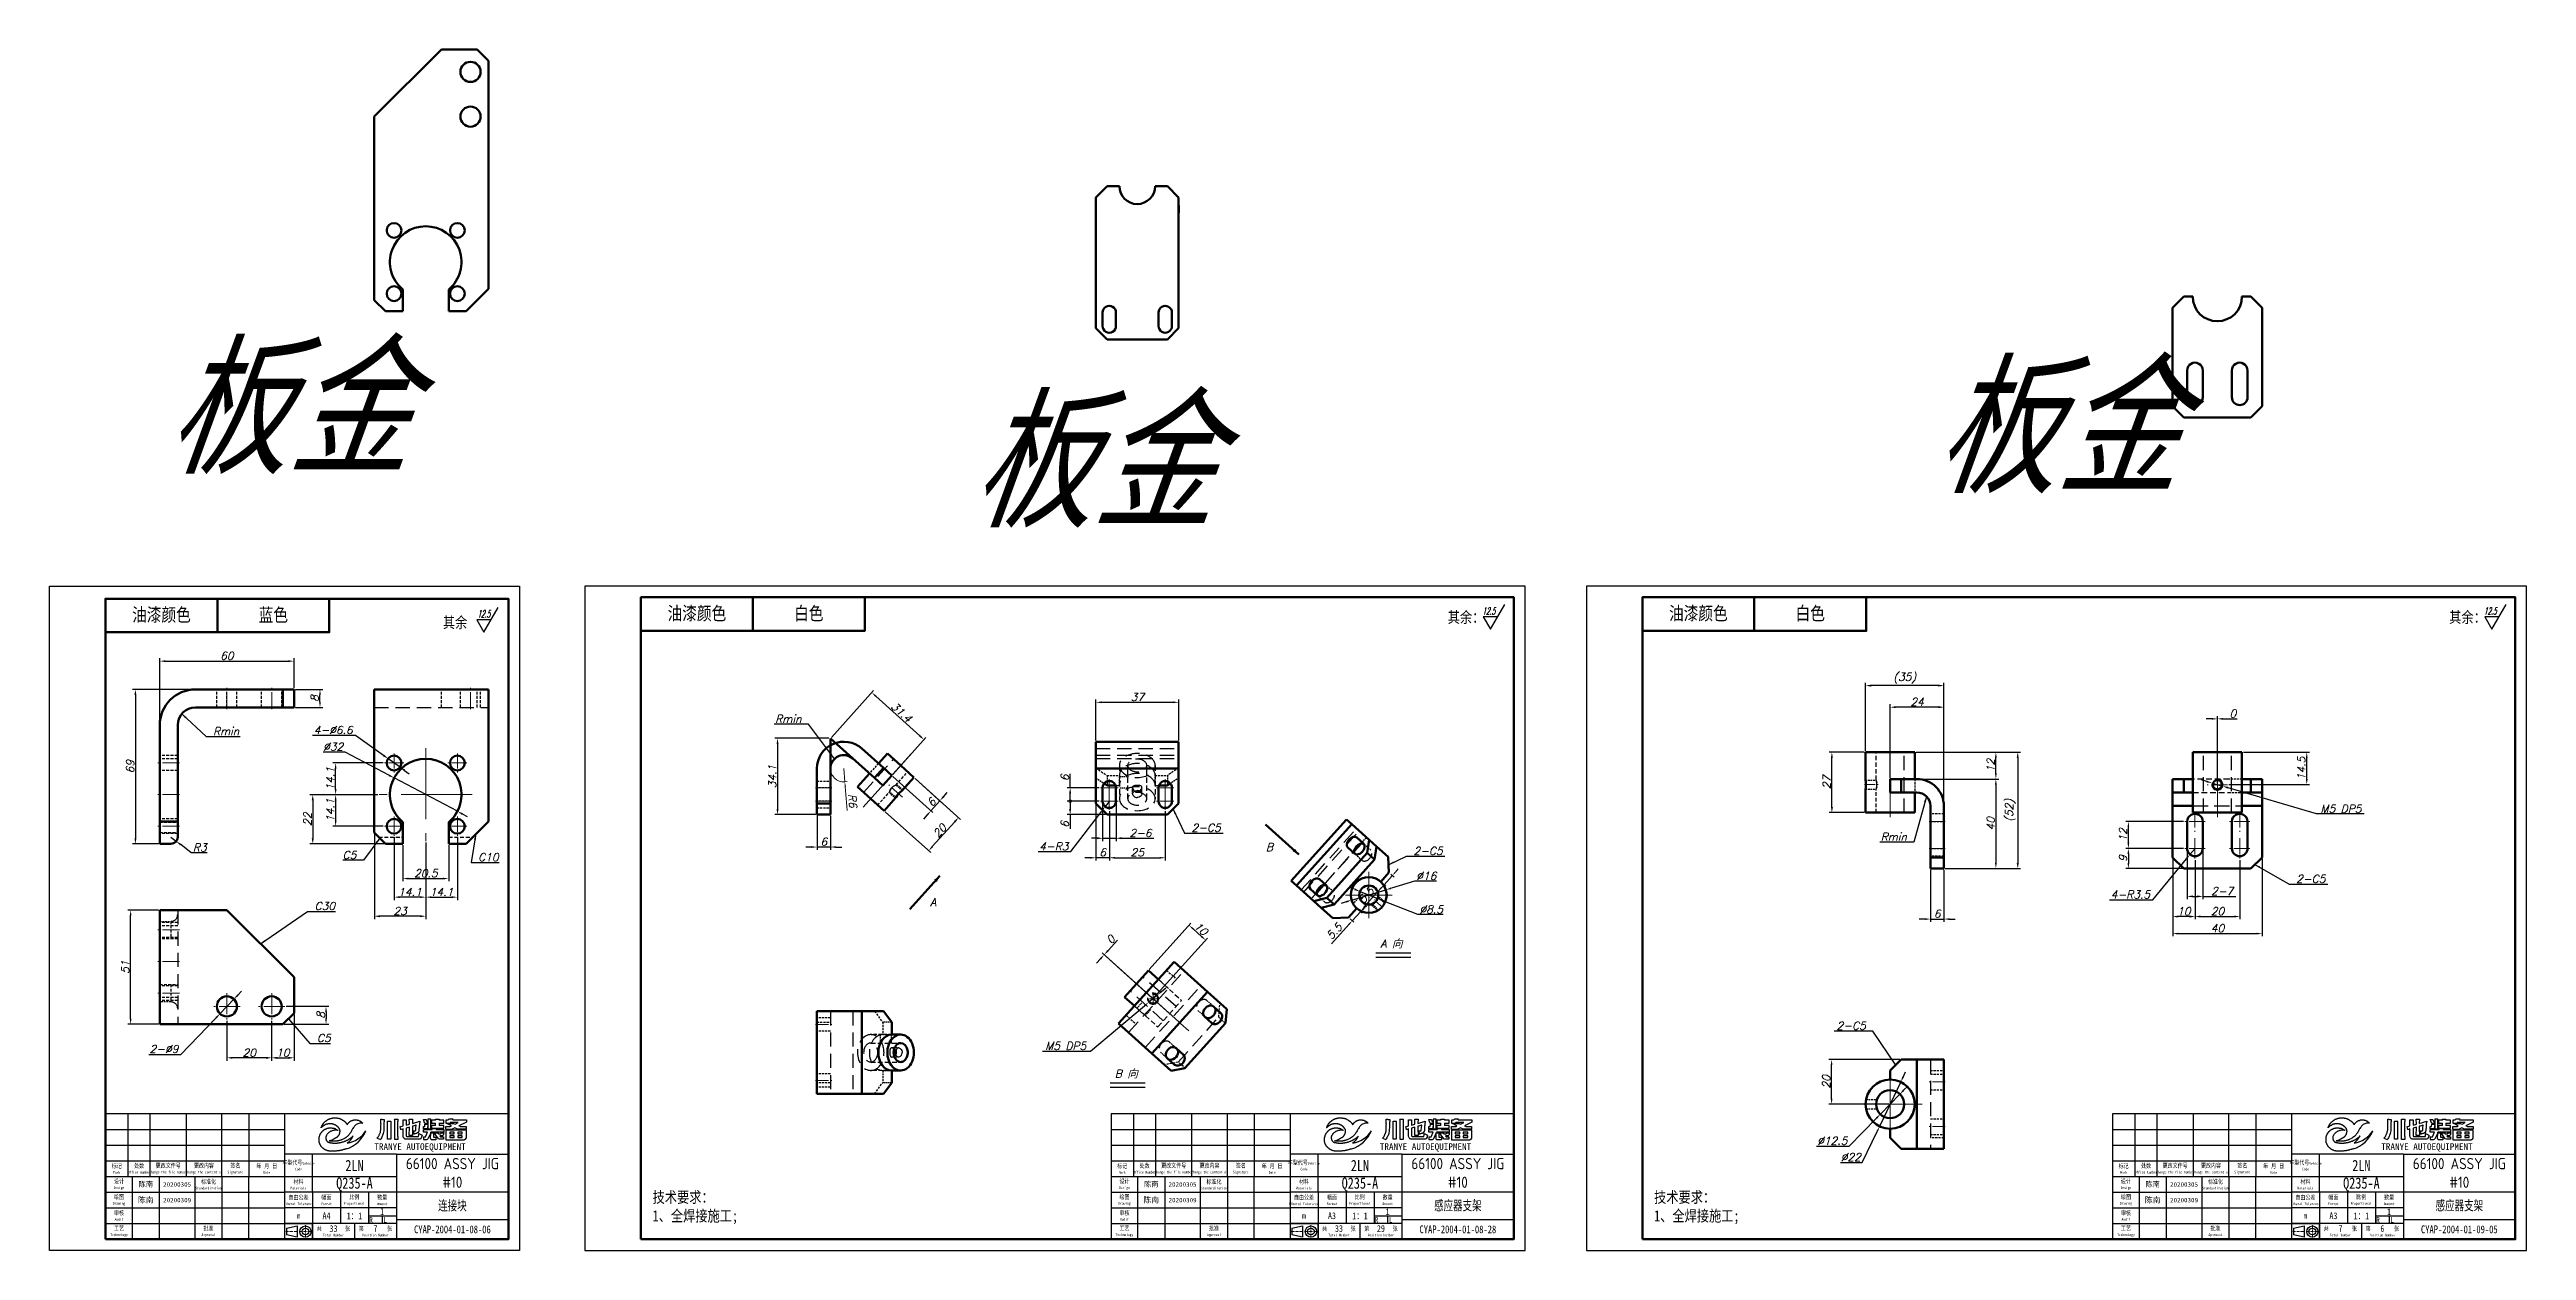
# Model space of a CAD drawing. Header units: inches. Extents: x 17901 to 26602, y 9673 to 14036.
# Drawn here: x 20985 to 22092, y 13162 to 13699 of the extents above; entities that cross this region are included whole.
import ezdxf
from ezdxf.enums import TextEntityAlignment as Align

# ---------------------------------------------------------------- set-up
doc = ezdxf.new("R2010")
doc.units = ezdxf.units.IN
doc.header["$MEASUREMENT"] = 0
for name, pattern in [('CENTER', [50.8, 31.75, -6.35, 6.35, -6.35]), ('DASHDOT', [18.5, 12, -3, 0.5, -3]), ('DASHED2', [9.525, 6.35, -3.175])]:
    doc.linetypes.add(name, pattern=pattern)
doc.layers.add('Dim', color=3, linetype='Continuous')
for name, color, linetype, lineweight in [('中心线', 1, 'CENTER', 15), ('图框_内框线', 5, 'Continuous', 50), ('标注线', 3, 'Continuous', 25), ('粗实线', 7, 'Continuous', 50), ('细实线', 4, 'Continuous', 25), ('细点划线', 1, 'DASHDOT', 20), ('虚线', 2, 'DASHED2', 25)]:
    doc.layers.add(name, color=color, linetype=linetype, lineweight=lineweight)
doc.styles.add('DIM', font='romans.shx', dxfattribs={"width": 0.8, "oblique": 20, "bigfont": 'bigfont.shx'})
doc.styles.add('DIM_FONT', font='romans.shx', dxfattribs={"oblique": 15})
doc.styles.get("Standard").update_dxf_attribs({"font": 'txt', "bigfont": 'gbcbig.shx'})
doc.styles.add('仿宋体', font='FSGB2312.ttf', dxfattribs={"width": 0.8, "height": 3.5})
doc.styles.add('宋体', font='', dxfattribs={"width": 0.8, "height": 5})
doc.styles.add('工程字', font='gbenor.shx', dxfattribs={"height": 5, "bigfont": 'gbcbig.shx'})
doc.styles.add('楷体', font='KTGB2312.ttf', dxfattribs={"height": 5})
doc.styles.get('宋体').set_extended_font_data('SimSun')
doc.dimstyles.new('SCALE 1-1', dxfattribs={"dimtxt": 3.5, "dimasz": 2, "dimexe": 1, "dimexo": 1, "dimgap": 1, "dimtad": 1, "dimdsep": 46, "dimtxsty": 'DIM_FONT', "dimcen": 0, "dimclrd": 3, "dimclre": 3, "dimclrt": 3, "dimazin": 2, "dimtfac": 1, "dimtmove": 0, "dimatfit": 3, "dimfxl": 1, "dimtolj": 1, "dimlwd": 20, "dimlwe": 20, "dimarcsym": 0})
doc.dimstyles.new('幅面 1：1$0', dxfattribs={"dimtxt": 3.5, "dimasz": 2.5, "dimexe": 1.25, "dimexo": 0.625, "dimtad": 1, "dimdsep": 46, "dimtxsty": 'DIM_FONT', "dimcen": 2.5, "dimclrd": 256, "dimclre": 256, "dimclrt": 256, "dimadec": 0, "dimazin": 0, "dimtm": 1e-09, "dimtfac": 0.5, "dimtmove": 0, "dimatfit": 3, "dimfxl": 1, "dimlwd": -1, "dimarcsym": 0})
doc.dimstyles.new('幅面 1：1$3', dxfattribs={"dimtxt": 3.5, "dimasz": 2.5, "dimexe": 1.25, "dimexo": 0.625, "dimtad": 1, "dimtih": 1, "dimtoh": 1, "dimdsep": 46, "dimtxsty": 'DIM_FONT', "dimcen": 2.5, "dimclrd": 256, "dimclre": 256, "dimclrt": 256, "dimazin": 2, "dimtfac": 0.5, "dimtmove": 0, "dimatfit": 3, "dimfxl": 1, "dimlwd": -1, "dimlwe": -1, "dimarcsym": 0})
doc.dimstyles.new('幅面 1：1$4', dxfattribs={"dimtxt": 3.5, "dimasz": 2.5, "dimexe": 1.25, "dimexo": 0.625, "dimtad": 1, "dimtoh": 1, "dimdsep": 46, "dimtxsty": 'DIM_FONT', "dimcen": 2.5, "dimclrd": 256, "dimclre": 256, "dimclrt": 256, "dimazin": 2, "dimtfac": 0.5, "dimtmove": 0, "dimatfit": 3, "dimfxl": 1, "dimlwd": -1, "dimlwe": -1, "dimarcsym": 0})
doc.dimstyles.new('幅面 1：1$7', dxfattribs={"dimtxt": 3.5, "dimasz": 2.5, "dimexe": 1.25, "dimexo": 0.625, "dimtad": 1, "dimdsep": 46, "dimtxsty": 'DIM_FONT', "dimcen": 2.5, "dimclrd": 256, "dimclrt": 256, "dimadec": 0, "dimazin": 0, "dimtfac": 1, "dimtmove": 0, "dimatfit": 3, "dimfxl": 1, "dimlwd": -1, "dimarcsym": 0})

msp = doc.modelspace()

# ---------------------------------------------------------------- texts
at = {"layer": 'Dim', "ltscale": 2, "style": 'DIM_FONT', "oblique": 15, "width": 0.559478}
msp.add_text('12.5', height=3.2, dxfattribs=at).set_placement((21176.359, 13444.661), (21182.071, 13444.661), align=Align.FIT)
at = {"layer": 'Dim', "style": 'DIM_FONT', "oblique": 15, "width": 0.559478}
for p, p2 in [((21625.377, 13445.88), (21631.089, 13445.88)), ((22072.835, 13445.88), (22078.547, 13445.88))]:
    msp.add_text('12.5', height=3.2, dxfattribs=at).set_placement(p, p2, align=Align.FIT)
at = {"layer": 'Dim', "char_height": 5, "attachment_point": 1, "style": '仿宋体'}
for s, insert, width in [('{\\fSimSun|b0|i0|c134|p2;其余：}', (21609.896, 13447.234), 44.42321), ('{\\fSimSun|b0|i0|c134|p2;其余：}', (22057.354, 13447.234), 44.42321), ('其余', (21160.9, 13444.896), 61.23649)]:
    msp.add_mtext(s, dxfattribs=dict(at, insert=insert, width=width))
at = {"layer": '标注线'}
for s, insert, char_height, width, attachment_point, style in [('{\\fFangSong_GB2312|b0|i0|c134|p49;\\C2;板金}', (21037.16, 13564.274), 50, 1440.87159, 1, 'DIM'), ('{\\fFangSong_GB2312|b0|i0|c134|p49;\\C2;板金}', (21827.421, 13555.672), 50, 1440.87159, 1, 'DIM'), ('{\\fFangSong_GB2312|b0|i0|c134|p49;\\C2;板金}', (21396.762, 13540.317), 50, 1440.87159, 1, 'DIM'), ('油漆颜色', (21035.165, 13445.527), 6, 50, 5, '仿宋体'), ('{\\fSimSun|b0|i0|c134|p2;蓝色}', (21085.165, 13445.527), 6, 50, 5, '仿宋体'), ('油漆颜色', (21274.411, 13446.147), 6, 50, 5, '仿宋体'), ('{\\fSimSun|b0|i0|c134|p2;白色}', (21324.411, 13446.147), 6, 50, 5, '仿宋体'), ('油漆颜色', (21721.869, 13446.147), 6, 50, 5, '仿宋体'), ('{\\fSimSun|b0|i0|c134|p2;白色}', (21771.869, 13446.147), 6, 50, 5, '仿宋体'), ('{\\H0.5x;技术要求：\\P1、全焊接施工;\\P\\P\\H2x;\\W0.7; }', (21254.623, 13187.992), 10, 1023.28183, 1, '宋体'), ('{\\H0.5x;技术要求：\\P1、全焊接施工;\\P\\P\\H2x;\\W0.7; }', (21702.081, 13187.992), 10, 1023.28183, 1, '宋体')]:
    msp.add_mtext(s, dxfattribs=dict(at, insert=insert, char_height=char_height, width=width, attachment_point=attachment_point, style=style))
at = {"layer": '标注线', "char_height": 3.5, "style": 'DIM_FONT'}
for s, insert, attachment_point in [('Rmin', (21058.2, 13392.014), 7), ('Rmin', (21321.106, 13397.541), 9), ('2-C5', (21495.384, 13348.863), 7), ('Rmin', (21815.081, 13344.856), 9), ('C5', (21122.254, 13336.69), 9), ('C10', (21176.674, 13335.733), 7), ('B', (21528.67, 13340.206), 7), ('2-C5', (21594.559, 13338.525), 7), ('2-C5', (21988.999, 13326.053), 7), ('C30', (21103.584, 13313.862), 7), ('A', (21378.616, 13315.602), 7), ('A 向', (21579.85, 13296.7), 7), ('C5', (21104.638, 13254.851), 7), ('2-C5', (21796.688, 13260.359), 9), ('B {\\fSimSun|b0|i0|c134|p2;向}', (21461.15, 13238.583), 7)]:
    msp.add_mtext(s, dxfattribs=dict(at, insert=insert, attachment_point=attachment_point))
at = {"layer": '细实线', "attachment_point": 5}
for s, insert, char_height, width, style in [('66100 ASSY JIG #10', (21165.165, 13196.312), 5, 50, '工程字'), ('66100 ASSY JIG #10', (21614.411, 13196.312), 5, 50, '工程字'), ('66100 ASSY JIG #10', (22061.869, 13196.312), 5, 50, '工程字'), ('{\\fSTXingkai|b0|i0|c134|p2;陈南}', (21028.165, 13191.147), 2.3, 12, '楷体'), ('{\\fSimSun|b0|i0|c134|p2;20200305}', (21042.165, 13191.147), 2, 16, '楷体'), ('Q235-A', (21121.415, 13191.147), 5, 37.5, '宋体'), ('2LN', (21121.415, 13199.647), 5, 37.5, '宋体'), ('{\\fSTXingkai|b0|i0|c134|p2;陈南}', (21477.411, 13191.147), 2.3, 12, '楷体'), ('{\\fSimSun|b0|i0|c134|p2;20200305}', (21491.411, 13191.147), 2, 16, '楷体'), ('Q235-A', (21570.661, 13191.147), 5, 37.5, '宋体'), ('2LN', (21570.661, 13199.647), 5, 37.5, '宋体'), ('{\\fSTXingkai|b0|i0|c134|p2;陈南}', (21924.869, 13191.147), 2.3, 12, '楷体'), ('{\\fSimSun|b0|i0|c134|p2;20200305}', (21938.869, 13191.147), 2, 16, '楷体'), ('Q235-A', (22018.119, 13191.147), 5, 37.5, '宋体'), ('2LN', (22018.119, 13199.647), 5, 37.5, '宋体'), ('{\\fSTXingkai|b0|i0|c134|p2;陈南}', (21028.165, 13184.147), 2.5, 12, '楷体'), ('{\\fSimSun|b0|i0|c134|p2;20200309}', (21042.165, 13184.147), 2, 16, '楷体'), ('连接块', (21165.165, 13181.577), 5, 50, '工程字'), ('{\\fSTXingkai|b0|i0|c134|p2;陈南}', (21477.411, 13184.147), 2.5, 12, '楷体'), ('{\\fSimSun|b0|i0|c134|p2;20200309}', (21491.411, 13184.147), 2, 16, '楷体'), ('感应器支架', (21614.411, 13181.577), 5, 50, '工程字'), ('{\\fSTXingkai|b0|i0|c134|p2;陈南}', (21924.869, 13184.147), 2.5, 12, '楷体'), ('{\\fSimSun|b0|i0|c134|p2;20200309}', (21938.869, 13184.147), 2, 16, '楷体'), ('感应器支架', (22061.869, 13181.577), 5, 50, '工程字'), ('A4', (21108.915, 13177.147), 3, 12.50004, '宋体'), ('33', (21112.045, 13171.435), 3, 18.75536, '宋体'), ('1：1', (21121.415, 13177.123), 3, 12.5, '宋体'), ('7', (21130.794, 13171.435), 3, 18.74089, '宋体'), ('1', (21133.785, 13179.071), 3, 18.74089, '宋体'), ('CYAP-2004-01-08-06', (21165.165, 13171.077), 3.5, 50, '宋体'), ('A3', (21558.161, 13177.147), 3, 12.50004, '宋体'), ('33', (21561.291, 13171.435), 3, 18.75536, '宋体'), ('1：1', (21570.661, 13177.123), 3, 12.5, '宋体'), ('29', (21580.041, 13171.435), 3, 18.74089, '宋体'), ('1', (21583.015, 13178.965), 3, 18.74089, '宋体'), ('CYAP-2004-01-08-28', (21614.411, 13171.077), 3.5, 50, '宋体'), ('A3', (22005.619, 13177.147), 3, 12.50004, '宋体'), ('7', (22008.749, 13171.435), 3, 18.75536, '宋体'), ('1：1', (22018.119, 13177.123), 3, 12.5, '宋体'), ('6', (22027.498, 13171.435), 3, 18.74089, '宋体'), ('1', (22030.472, 13178.965), 3, 18.74089, '宋体'), ('CYAP-2004-01-09-05', (22061.869, 13171.077), 3.5, 50, '宋体')]:
    msp.add_mtext(s, dxfattribs=dict(at, insert=insert, char_height=char_height, width=width, style=style))

# ---------------------------------------------------------------- blocks, each defined once
blk = doc.blocks.new('标题栏')
at = {"color": 3}
for p, q in [((5964.9, 3354.2), (5965.4, 3354.2)), ((5964.9, 3353.7), (5964.9, 3354.2)), ((5964.9, 3353), (5964.9, 3353.7)), ((5965.4, 3354.2), (5965.6, 3354.1)), ((5965.6, 3354.1), (5965.7, 3354.1)), ((5965.7, 3354.1), (5965.7, 3354.1)), ((5965.7, 3354.1), (5965.8, 3354.1)), ((5965.8, 3354.1), (5965.9, 3354.1)), ((5965.9, 3354.1), (5966.1, 3354.1)), ((5966.1, 3354.1), (5966.1, 3354.1)), ((5966.1, 3354.1), (5966.4, 3354.1)), ((5966.4, 3354.1), (5966.4, 3353.6)), ((5966.4, 3353.6), (5966.4, 3353.2)), ((5967.9, 3353.3), (5969.4, 3353.3)), ((5969.4, 3353.3), (5969.3, 3353.1)), ((5971, 3354.2), (5972.5, 3354.2)), ((5971.1, 3353.9), (5971, 3354.2)), ((5971.1, 3353.7), (5971.1, 3353.9)), ((5971.1, 3353.9), (5971.1, 3353.9)), ((5971.1, 3353.6), (5971.1, 3353.7)), ((5971.1, 3353.5), (5971.1, 3353.6)), ((5971.1, 3353.4), (5971.1, 3353.5)), ((5971.1, 3353.5), (5971.1, 3353.5)), ((5971.1, 3353.5), (5971.1, 3353.5)), ((5971.1, 3353.5), (5971.1, 3353.5)), ((5971.1, 3353.3), (5971.1, 3353.4)), ((5972.5, 3354.2), (5972.5, 3353.9)), ((5972.5, 3353.9), (5972.5, 3353.9)), ((5972.5, 3353.9), (5972.5, 3353.8)), ((5972.5, 3353.8), (5972.5, 3353.8)), ((5972.5, 3353.8), (5972.5, 3353.7)), ((5972.5, 3353.7), (5972.5, 3353.7)), ((5972.5, 3353.7), (5972.5, 3353.6)), ((5972.5, 3353.6), (5972.5, 3353.6)), ((5972.5, 3353.6), (5972.5, 3353.5)), ((5972.5, 3353.5), (5972.5, 3353.5)), ((5972.5, 3353.5), (5972.5, 3353.4)), ((5972.5, 3353.4), (5972.5, 3353.4)), ((5972.5, 3353.4), (5972.5, 3353.4)), ((5972.5, 3353.4), (5972.5, 3353.3)), ((5974.8, 3353.9), (5976.2, 3353.9)), ((5976.2, 3353.9), (5976.2, 3353.6)), ((5976.2, 3353.6), (5976.2, 3353.6)), ((5976.2, 3353.6), (5976.2, 3353.6)), ((5976.2, 3353.6), (5976.2, 3353.6)), ((5976.2, 3353.6), (5976.2, 3353.6)), ((5976.2, 3353.6), (5976.2, 3353.6)), ((5976.2, 3353.6), (5976.2, 3353.6)), ((5976.2, 3353.6), (5976.2, 3353.6)), ((5976.2, 3353.6), (5976.2, 3353.6)), ((5976.2, 3353.6), (5976.2, 3353.6)), ((5976.2, 3353.6), (5976.2, 3353.6)), ((5976.2, 3353.6), (5976.2, 3353.6)), ((5976.2, 3353.6), (5976.2, 3353.6)), ((5976.2, 3353.6), (5976.2, 3353.2)), ((5977.6, 3353.9), (5977.6, 3354.2)), ((5977.6, 3354.2), (5979.1, 3354.2)), ((5977.6, 3353.8), (5977.6, 3353.9)), ((5977.6, 3353.4), (5977.6, 3353.8)), ((5977.7, 3352.8), (5977.6, 3353.4)), ((5979.1, 3353.6), (5979, 3353)), ((5979.1, 3354.2), (5979.1, 3353.9)), ((5979.1, 3353.9), (5979.1, 3353.9)), ((5979.1, 3353.9), (5979.1, 3353.9)), ((5979.1, 3353.9), (5979.1, 3353.9)), ((5979.1, 3353.9), (5979.1, 3353.9)), ((5979.1, 3353.9), (5979.1, 3353.8)), ((5979.1, 3353.8), (5979.1, 3353.6)), ((5963.2, 3345.7), (5963.3, 3345.9)), ((5963.2, 3345.7), (5964.7, 3345.1)), ((5963.3, 3345.9), (5963.6, 3346.2)), ((5963.6, 3346.2), (5963.9, 3346.5)), ((5963.9, 3346.5), (5964, 3346.8)), ((5963.9, 3346.5), (5963.9, 3346.5)), ((5964, 3346.8), (5964.1, 3346.9)), ((5964.1, 3346.9), (5964.2, 3347.2)), ((5964.2, 3347.2), (5964.3, 3347.4)), ((5964.3, 3347.4), (5964.4, 3347.6)), ((5964.4, 3347.6), (5964.5, 3347.8)), ((5964.5, 3347.8), (5964.6, 3348)), ((5964.6, 3348), (5964.7, 3348.2)), ((5964.7, 3348.6), (5964.8, 3348.8)), ((5964.7, 3348.4), (5964.7, 3348.6)), ((5964.7, 3348.2), (5964.7, 3348.4)), ((5964.9, 3345.4), (5964.7, 3345.1)), ((5964.8, 3349), (5964.9, 3349.3)), ((5964.8, 3348.8), (5964.8, 3349)), ((5964.8, 3348.8), (5964.8, 3348.8)), ((5964.9, 3352.3), (5964.9, 3353)), ((5965, 3351.8), (5964.9, 3352.3)), ((5964.9, 3351.7), (5965, 3351.8)), ((5964.9, 3350.6), (5964.9, 3351.7)), ((5964.9, 3350.1), (5964.9, 3350.6)), ((5964.9, 3349.7), (5964.9, 3350.1)), ((5964.9, 3349.3), (5964.9, 3349.7)), ((5965.2, 3345.8), (5964.9, 3345.4)), ((5965.5, 3346.6), (5965.2, 3345.8)), ((5965.7, 3346.9), (5965.5, 3346.6)), ((5966, 3347.7), (5965.7, 3346.9)), ((5966.2, 3349), (5966, 3347.7)), ((5966.3, 3350.5), (5966.2, 3349.6)), ((5966.2, 3349.6), (5966.2, 3349)), ((5966.4, 3353.2), (5966.3, 3352.7)), ((5966.3, 3352.7), (5966.3, 3352.1)), ((5966.3, 3352.1), (5966.3, 3351.9)), ((5966.3, 3351.9), (5966.3, 3350.7)), ((5966.3, 3350.7), (5966.3, 3350.5)), ((5969.3, 3353.1), (5969.3, 3353.1)), ((5969.3, 3353.1), (5969.3, 3353)), ((5969.3, 3353), (5969.3, 3353)), ((5969.3, 3353), (5969.3, 3353)), ((5969.3, 3353), (5969.3, 3353)), ((5969.3, 3353), (5969.3, 3353)), ((5969.3, 3353), (5969.3, 3353)), ((5969.3, 3353), (5969.3, 3352.9)), ((5969.3, 3352.9), (5969.3, 3352.9)), ((5969.3, 3352.9), (5969.3, 3352.8)), ((5969.3, 3352.8), (5969.3, 3352.7)), ((5969.3, 3352.7), (5969.3, 3352.6)), ((5969.3, 3352.6), (5969.3, 3352.5)), ((5969.3, 3352.5), (5969.3, 3352.5)), ((5969.3, 3352.5), (5969.3, 3352.4)), ((5969.3, 3352.4), (5969.3, 3352.3)), ((5969.3, 3352.3), (5969.3, 3352.2)), ((5969.3, 3352.3), (5969.3, 3352.2)), ((5969.3, 3352.2), (5969.3, 3352.2)), ((5969.3, 3352.2), (5969.3, 3352.1)), ((5969.3, 3352.2), (5969.3, 3352.1)), ((5969.3, 3352.1), (5969.3, 3352.1)), ((5969.3, 3352.1), (5969.3, 3352)), ((5969.3, 3352.1), (5969.3, 3352)), ((5969.3, 3352), (5969.3, 3351.9)), ((5969.3, 3352), (5969.3, 3351.9)), ((5969.3, 3352), (5969.3, 3352)), ((5969.3, 3352), (5969.3, 3351.9)), ((5969.3, 3351.9), (5969.3, 3351.9)), ((5969.3, 3351.9), (5969.3, 3351.9)), ((5969.3, 3351.9), (5969.3, 3351.9)), ((5969.3, 3351.9), (5969.3, 3351.9)), ((5969.3, 3351.9), (5969.3, 3351.8)), ((5969.3, 3351.8), (5969.3, 3351.8)), ((5969.3, 3351.8), (5969.3, 3351.8)), ((5969.3, 3351.8), (5969.3, 3351.7)), ((5969.3, 3351.7), (5969.3, 3351.7)), ((5969.3, 3351.7), (5969.3, 3351.7)), ((5969.3, 3351.7), (5969.3, 3351.6)), ((5969.3, 3351.6), (5969.3, 3351.6)), ((5969.3, 3351.6), (5969.3, 3351.6)), ((5969.3, 3351.6), (5969.3, 3351.5)), ((5969.3, 3351.5), (5969.3, 3351.5)), ((5969.3, 3351.5), (5969.3, 3351.5)), ((5969.3, 3351.5), (5969.3, 3351.4)), ((5969.3, 3351.4), (5969.3, 3351.4)), ((5969.3, 3351.4), (5969.3, 3351.4)), ((5969.3, 3351.4), (5969.3, 3351.3)), ((5969.3, 3351.3), (5969.3, 3351.3)), ((5969.3, 3351.3), (5969.3, 3351.3)), ((5969.3, 3351.3), (5969.3, 3351.2)), ((5969.3, 3351.2), (5969.3, 3351.2)), ((5969.3, 3351.2), (5969.3, 3351.2)), ((5969.3, 3351.2), (5969.3, 3351.1)), ((5969.3, 3351.1), (5969.3, 3351.1)), ((5969.3, 3351.1), (5969.3, 3351)), ((5969.3, 3351), (5969.3, 3351)), ((5969.3, 3351), (5969.3, 3350.9)), ((5969.3, 3350.9), (5969.3, 3350.9)), ((5969.3, 3350.9), (5969.3, 3350.8)), ((5969.3, 3350.8), (5969.3, 3350.8)), ((5969.3, 3350.8), (5969.3, 3350.7)), ((5969.3, 3350.7), (5969.3, 3350.6)), ((5969.3, 3350.6), (5969.3, 3350.4)), ((5969.3, 3350.4), (5969.3, 3350.3)), ((5969.3, 3350.3), (5969.3, 3350.2)), ((5969.3, 3350.2), (5969.3, 3350.1)), ((5969.3, 3350.1), (5969.3, 3350)), ((5969.3, 3350), (5969.3, 3349.9)), ((5969.3, 3349.9), (5969.3, 3349.8)), ((5969.3, 3349.8), (5969.3, 3349.7)), ((5969.3, 3349.7), (5969.3, 3349.7)), ((5969.3, 3349.7), (5969.3, 3349.6)), ((5969.3, 3349.6), (5969.3, 3349.5)), ((5969.3, 3349.5), (5969.3, 3349.5)), ((5971, 3345.1), (5971.1, 3345.3)), ((5972.5, 3345.1), (5971, 3345.1)), ((5971.1, 3353.1), (5971.1, 3353.3)), ((5971.1, 3352.4), (5971.1, 3353.1)), ((5971.1, 3350.3), (5971.1, 3352.9)), ((5971.1, 3347.9), (5971.1, 3350.3)), ((5971.1, 3346.7), (5971.1, 3347.9)), ((5971.1, 3346), (5971.1, 3346.7)), ((5971.1, 3345.7), (5971.1, 3346)), ((5971.1, 3345.6), (5971.1, 3345.7)), ((5971.1, 3345.5), (5971.1, 3345.6)), ((5971.1, 3345.4), (5971.1, 3345.5)), ((5971.1, 3345.3), (5971.1, 3345.4)), ((5971.1, 3345.4), (5971.1, 3345.4)), ((5972.5, 3353.1), (5972.4, 3353.1)), ((5972.4, 3353.1), (5972.4, 3353)), ((5972.4, 3353), (5972.4, 3353)), ((5972.4, 3353), (5972.4, 3353)), ((5972.4, 3353), (5972.4, 3353)), ((5972.4, 3353), (5972.4, 3353)), ((5972.4, 3353), (5972.4, 3353)), ((5972.4, 3353), (5972.4, 3353)), ((5972.4, 3353), (5972.4, 3353)), ((5972.4, 3353), (5972.4, 3353)), ((5972.4, 3353), (5972.4, 3352.9)), ((5972.4, 3352.9), (5972.4, 3352.9)), ((5972.4, 3352.9), (5972.4, 3352.9)), ((5972.4, 3352.9), (5972.4, 3352.9)), ((5972.4, 3352.9), (5972.4, 3352.9)), ((5972.4, 3352.9), (5972.4, 3352.9)), ((5972.4, 3352.9), (5972.4, 3352.9)), ((5972.4, 3352.9), (5972.4, 3352.9)), ((5972.4, 3352.9), (5972.4, 3352.9)), ((5972.4, 3352.9), (5972.4, 3352.9)), ((5972.4, 3352.9), (5972.4, 3352.9)), ((5972.4, 3352.9), (5972.4, 3352.9)), ((5972.4, 3352.9), (5972.4, 3352.9)), ((5972.4, 3352.9), (5972.4, 3352.9)), ((5972.4, 3352.9), (5972.4, 3352.9)), ((5972.4, 3352.9), (5972.4, 3352.9)), ((5972.4, 3352.9), (5972.4, 3352.9)), ((5972.4, 3352.9), (5972.4, 3352.9)), ((5972.4, 3352.9), (5972.4, 3352.9)), ((5972.4, 3352.9), (5972.4, 3352.9)), ((5972.4, 3352.9), (5972.4, 3352.9)), ((5972.4, 3352.9), (5972.4, 3352.9)), ((5972.4, 3352.9), (5972.4, 3352.9)), ((5972.4, 3352.9), (5972.4, 3352.9)), ((5972.4, 3352.9), (5972.4, 3352.9)), ((5972.4, 3352.9), (5972.4, 3352.9)), ((5972.4, 3352.9), (5972.4, 3352.9)), ((5972.4, 3352.9), (5972.4, 3352.9)), ((5972.4, 3352.9), (5972.4, 3352.9)), ((5972.4, 3352.9), (5972.4, 3352.9)), ((5972.4, 3352.9), (5972.4, 3352.9)), ((5972.4, 3352.9), (5972.4, 3352.9)), ((5972.4, 3352.9), (5972.4, 3352.9)), ((5972.4, 3352.9), (5972.4, 3352.9)), ((5972.4, 3352.9), (5972.4, 3352.9)), ((5972.4, 3352.9), (5972.4, 3352.9)), ((5972.4, 3352.9), (5972.4, 3352.9)), ((5972.4, 3352.9), (5972.4, 3352.9)), ((5972.4, 3352.9), (5972.4, 3352.9)), ((5972.4, 3352.9), (5972.4, 3351.4)), ((5972.4, 3351.4), (5972.4, 3350.6)), ((5972.4, 3350.6), (5972.4, 3347.5)), ((5972.4, 3347.5), (5972.4, 3346.5)), ((5972.4, 3346.8), (5972.4, 3346.7)), ((5972.4, 3346.7), (5972.5, 3346.3)), ((5972.5, 3353.3), (5972.5, 3353.3)), ((5972.5, 3353.3), (5972.5, 3353.2)), ((5972.5, 3353.2), (5972.5, 3353.2)), ((5972.5, 3353.2), (5972.5, 3353.2)), ((5972.5, 3353.2), (5972.5, 3353.2)), ((5972.5, 3353.2), (5972.5, 3353.1)), ((5972.5, 3353.1), (5972.5, 3353.1)), ((5972.5, 3353.1), (5972.5, 3353.1)), ((5972.5, 3353.1), (5972.5, 3353.1)), ((5972.5, 3346.3), (5972.5, 3346)), ((5972.5, 3346), (5972.5, 3345.7)), ((5972.5, 3345.7), (5972.5, 3345.5)), ((5972.5, 3345.5), (5972.5, 3345.4)), ((5972.5, 3345.4), (5972.5, 3345.3)), ((5972.5, 3345.3), (5972.5, 3345.1)), ((5973.4, 3350.8), (5973.7, 3349.5)), ((5976.2, 3353.2), (5976.2, 3352.2)), ((5976.2, 3352.2), (5976.2, 3351.5)), ((5976.2, 3351.5), (5977.7, 3352)), ((5976.2, 3351.5), (5976.2, 3351.5)), ((5977.7, 3352.4), (5977.7, 3352.8)), ((5977.7, 3352), (5977.7, 3352.4)), ((5979, 3352.3), (5982.3, 3353.3)), ((5979, 3353), (5979, 3352.6)), ((5979, 3352.6), (5979, 3352.3)), ((5979.3, 3349), (5979.7, 3347.5)), ((5979.8, 3347.5), (5979.7, 3347.5)), ((5979.9, 3347.5), (5979.8, 3347.5)), ((5980, 3347.6), (5979.9, 3347.5)), ((5980.2, 3347.6), (5980, 3347.6)), ((5980.5, 3347.7), (5980.2, 3347.6)), ((5980.9, 3347.8), (5980.5, 3347.7)), ((5981.3, 3348), (5980.9, 3347.8)), ((5981.4, 3348.1), (5981.3, 3348)), ((5981.7, 3348.5), (5981.4, 3348.1)), ((5981.8, 3348.6), (5981.7, 3348.6)), ((5981.7, 3348.6), (5981.7, 3348.5)), ((5981.9, 3349), (5981.8, 3348.9)), ((5981.8, 3348.9), (5981.8, 3348.7)), ((5981.8, 3348.7), (5981.8, 3348.6)), ((5981.8, 3347.8), (5983.3, 3347)), ((5982, 3350), (5981.9, 3349.9)), ((5981.9, 3349.9), (5981.9, 3349.2)), ((5981.9, 3349.2), (5981.9, 3349.2)), ((5981.9, 3349.2), (5981.9, 3349.1)), ((5981.9, 3349.1), (5981.9, 3349)), ((5982.1, 3351.5), (5982, 3351)), ((5982, 3351), (5982, 3350.7)), ((5982, 3350.7), (5982, 3350.4)), ((5982, 3350.4), (5982, 3350.1)), ((5982, 3350.1), (5982, 3350.1)), ((5982, 3350.1), (5982, 3350)), ((5982.3, 3353.3), (5982.1, 3351.9)), ((5982.1, 3351.9), (5982.1, 3351.5))]:
    blk.add_line(p, q, dxfattribs=at)
for points in [[(5967.9, 3350.3), (5967.9, 3350.4), (5967.9, 3350.5), (5967.9, 3350.6), (5967.9, 3350.7), (5967.9, 3350.9), (5967.9, 3351), (5967.9, 3351.2), (5967.9, 3351.4), (5967.9, 3351.5), (5967.9, 3351.7), (5967.9, 3351.9), (5967.9, 3352.1), (5967.9, 3352.2), (5967.9, 3352.4), (5967.9, 3352.6), (5967.9, 3352.7), (5967.9, 3352.9), (5967.9, 3353), (5967.9, 3353.3)], [(5973.4, 3350.8), (5974.8, 3351.2), (5974.8, 3352), (5974.8, 3353.3), (5974.8, 3353.9)], [(5969.3, 3349.5), (5969.3, 3349.2), (5969.3, 3349.1), (5969.3, 3347.9), (5969.3, 3347.2), (5969.3, 3347), (5969.3, 3346.6), (5969.3, 3346.2), (5969.3, 3345.9), (5969.3, 3345.7), (5969.3, 3345.6), (5969.3, 3345.3), (5967.9, 3345.3), (5967.9, 3345.8), (5967.9, 3345.9), (5967.9, 3346), (5967.9, 3346.2), (5967.9, 3346.4), (5967.9, 3346.6), (5967.9, 3346.9), (5967.9, 3347.2), (5967.9, 3347.7), (5967.9, 3348.2), (5967.9, 3348.5), (5967.9, 3348.7), (5967.9, 3348.8), (5967.9, 3348.9), (5967.9, 3349.1), (5967.9, 3349.2), (5967.9, 3349.4), (5967.9, 3349.5), (5967.9, 3349.6), (5967.9, 3349.7), (5967.9, 3349.8), (5967.9, 3349.9), (5967.9, 3350), (5967.9, 3350), (5967.9, 3350.2), (5967.9, 3350.3), (5967.9, 3350.4)], [(5983.3, 3347), (5983.2, 3346.6), (5983.1, 3346.1), (5982.9, 3345.7), (5982.9, 3345.7), (5982.7, 3345.5), (5982.7, 3345.4), (5982.3, 3345.3), (5982.3, 3345.2), (5982.2, 3345.2), (5981.8, 3345.2), (5981.8, 3345.2), (5981.5, 3345.2), (5976.3, 3345.2), (5975.8, 3345.2), (5975.8, 3345.2), (5975.4, 3345.4), (5975.4, 3345.5), (5975.1, 3345.8), (5974.9, 3346.2), (5974.8, 3346.8), (5974.8, 3349.8), (5974.2, 3349.6), (5973.7, 3349.5)], [(5979, 3348.9), (5979, 3348.8), (5979.1, 3348.3), (5979.1, 3347.9), (5979.1, 3347.4), (5979.1, 3346.9), (5977.6, 3346.9), (5977.6, 3347.2), (5977.6, 3347.2), (5977.6, 3347.2), (5977.6, 3347.2), (5977.6, 3347.5), (5977.6, 3348.3), (5977.7, 3349), (5977.7, 3350.6), (5976.2, 3350.2), (5976.2, 3347), (5976.2, 3347), (5976.2, 3346.7), (5976.4, 3346.5), (5976.7, 3346.4), (5981.4, 3346.4), (5981.7, 3346.5), (5981.7, 3346.5), (5981.7, 3346.7), (5981.8, 3347.1), (5981.8, 3347.6), (5981.8, 3347.8)], [(5979.3, 3349), (5979.3, 3349), (5979.3, 3349), (5979.3, 3349), (5979.3, 3349), (5979.3, 3349), (5979.3, 3349), (5979.3, 3349), (5979.3, 3349), (5979.3, 3349), (5979.4, 3349), (5979.5, 3349), (5979.7, 3349), (5980, 3349), (5980.4, 3349), (5980.4, 3349.1), (5980.5, 3349.3), (5980.6, 3350.4), (5980.7, 3351.3), (5980.7, 3351.5), (5980.6, 3351.5), (5980.2, 3351.3), (5979.3, 3351.1), (5979, 3351), (5979, 3349.8), (5979, 3348.9)]]:
    blk.add_lwpolyline(points, dxfattribs=at)
for centre, radius, start, end in [((5945.4, 3354.1), 13.8, 286.7692, 338.3333), ((5945.4, 3354.1), 13.8, 286.7692, 338.3333), ((5948.3, 3355), 11.6, 277.9786, 328.8443), ((5946.6, 3349), 6.33, 300.6434, 338.8396)]:
    blk.add_arc(centre, radius, start, end, dxfattribs=at)
for points, knots in [([(5938.2, 3350.3), (5938.2, 3350.3), (5938.3, 3350.5), (5938.3, 3350.6), (5938.4, 3350.8), (5938.5, 3351), (5938.6, 3351.2), (5938.7, 3351.4), (5938.8, 3351.6), (5938.9, 3351.8), (5939, 3352), (5939.1, 3352.1), (5939.2, 3352.3), (5939.3, 3352.4), (5939.4, 3352.5), (5939.6, 3352.7), (5939.7, 3352.8), (5939.9, 3353), (5940.1, 3353.2), (5940.2, 3353.3), (5940.4, 3353.4), (5940.6, 3353.6), (5940.8, 3353.7), (5941, 3353.8), (5941.2, 3354), (5941.4, 3354.1), (5941.6, 3354.2), (5941.7, 3354.2), (5942, 3354.3), (5942.2, 3354.4), (5942.4, 3354.5), (5942.5, 3354.5), (5942.8, 3354.6), (5943.1, 3354.7), (5943.4, 3354.7), (5943.7, 3354.8), (5944, 3354.8), (5944.2, 3354.8), (5944.5, 3354.8), (5944.7, 3354.8), (5945, 3354.8), (5945.2, 3354.7), (5945.4, 3354.7), (5945.7, 3354.7), (5946, 3354.6), (5946.4, 3354.5), (5946.7, 3354.4), (5946.9, 3354.3), (5947.2, 3354.2), (5947.3, 3354.1), (5947.5, 3354), (5947.8, 3353.8), (5947.9, 3353.7), (5948.1, 3353.6), (5948.3, 3353.5), (5948.5, 3353.3), (5948.6, 3353.3), (5948.8, 3353.1), (5948.9, 3353), (5949.1, 3352.8), (5949.2, 3352.6), (5949.4, 3352.5), (5949.5, 3352.3), (5949.6, 3352.1), (5949.7, 3352), (5949.8, 3351.9), (5949.9, 3351.7), (5949.9, 3351.7), (5949.9, 3351.7)], [35.108024, 35.108024, 35.108024, 35.108024, 35.218126, 35.434928, 35.67466, 35.929204, 36.105223, 36.307614, 36.510709, 36.843388, 37.03131, 37.22957, 37.407039, 37.579795, 37.765882, 37.910296, 38.165232, 38.45242, 38.604655, 38.837645, 39.053203, 39.324256, 39.499783, 39.787063, 39.990147, 40.300635, 40.425212, 40.707392, 40.898186, 41.141731, 41.308118, 41.488238, 41.739059, 42.054797, 42.436785, 42.717731, 42.963028, 43.224914, 43.493523, 43.732411, 43.940977, 44.1945, 44.407195, 44.690306, 45.195342, 45.562036, 45.777731, 46.044194, 46.361671, 46.591657, 46.776271, 47.072593, 47.27435, 47.496482, 47.747907, 47.987398, 48.154842, 48.29747, 48.578571, 48.781662, 48.991899, 49.255873, 49.432303, 49.634005, 49.806929, 49.983459, 50.101051, 50.130419, 50.130419, 50.130419, 50.130419]), ([(5949.9, 3351.7), (5949.9, 3351.8), (5950, 3352), (5950.1, 3352.1), (5950.3, 3352.3), (5950.4, 3352.5), (5950.6, 3352.6), (5950.7, 3352.8), (5951, 3353), (5951.2, 3353.2), (5951.5, 3353.4), (5951.8, 3353.5), (5952.1, 3353.6), (5952.3, 3353.7), (5952.5, 3353.8), (5952.7, 3353.8), (5953, 3353.9), (5953.2, 3353.9), (5953.4, 3353.9), (5953.6, 3353.9), (5953.9, 3353.9), (5954.1, 3353.8), (5954.5, 3353.8), (5954.7, 3353.7), (5954.9, 3353.7), (5955.1, 3353.6), (5955.2, 3353.5), (5955.4, 3353.4), (5955.6, 3353.4), (5955.7, 3353.3), (5955.8, 3353.2), (5956, 3353.1), (5956.1, 3353), (5956.2, 3353), (5956.2, 3352.9), (5956.8, 3352.4)], [50.130919, 50.130919, 50.130919, 50.130919, 50.298515, 50.529584, 50.8183, 50.989168, 51.193894, 51.496856, 51.723103, 52.113679, 52.43685, 52.813462, 53.028851, 53.250312, 53.479983, 53.786178, 53.956042, 54.169503, 54.386611, 54.65758, 54.867186, 55.175514, 55.421867, 55.625039, 55.870292, 56.086155, 56.25521, 56.396766, 56.611281, 56.761813, 56.882559, 57.009954, 57.104888, 57.202159, 57.258884, 57.258884, 57.258884, 57.258884]), ([(5949.4, 3340.9), (5949.2, 3340.8), (5949, 3340.8), (5948.5, 3340.6), (5948, 3340.5), (5947.5, 3340.3), (5947.2, 3340.3), (5946.9, 3340.2), (5946.6, 3340.1), (5946.3, 3340.1), (5945.8, 3340), (5945.4, 3340), (5945.1, 3339.9), (5944.6, 3339.9), (5944.4, 3339.9), (5944, 3339.9), (5943.7, 3339.9), (5943.5, 3339.9), (5943.3, 3339.9), (5943.1, 3339.9), (5942.8, 3339.9), (5942.4, 3339.9), (5942.1, 3339.9), (5941.8, 3339.9), (5941.5, 3340), (5941.3, 3340), (5941, 3340.1), (5940.7, 3340.2), (5940.5, 3340.3), (5940.2, 3340.4), (5939.9, 3340.6), (5939.6, 3340.7), (5939.4, 3340.9), (5939.2, 3341.1), (5939, 3341.2), (5938.8, 3341.4), (5938.6, 3341.6), (5938.4, 3341.8), (5938.2, 3342), (5938.1, 3342.3), (5938, 3342.5), (5937.8, 3342.7), (5937.7, 3342.9), (5937.6, 3343.2), (5937.6, 3343.4), (5937.5, 3343.5), (5937.4, 3343.7), (5937.4, 3343.9), (5937.3, 3344.1), (5937.3, 3344.4), (5937.3, 3344.6), (5937.3, 3344.8), (5937.3, 3345.1), (5937.3, 3345.3), (5937.3, 3345.6), (5937.3, 3345.8), (5937.3, 3346), (5937.4, 3346.3), (5937.5, 3346.5), (5937.6, 3346.8), (5937.6, 3347), (5937.7, 3347.2), (5937.8, 3347.4), (5937.9, 3347.6), (5938, 3347.8), (5938.1, 3347.9), (5938.2, 3348.1), (5938.3, 3348.2), (5938.5, 3348.4), (5938.6, 3348.6), (5938.7, 3348.7), (5938.9, 3348.9), (5939.1, 3349.1), (5939.3, 3349.2), (5939.5, 3349.4), (5939.6, 3349.5), (5939.8, 3349.6), (5940, 3349.7), (5940.3, 3349.8), (5940.5, 3349.9), (5940.7, 3350), (5940.9, 3350.1), (5941.1, 3350.1), (5941.3, 3350.2), (5941.6, 3350.2), (5941.8, 3350.3), (5942.1, 3350.3), (5942.3, 3350.3), (5942.6, 3350.3), (5942.9, 3350.3), (5943.2, 3350.2), (5943.4, 3350.2), (5943.7, 3350.2), (5943.9, 3350.1), (5944.1, 3350.1), (5944.2, 3350), (5944.4, 3350), (5944.6, 3349.9), (5944.7, 3349.8), (5944.9, 3349.7), (5945, 3349.6), (5945.1, 3349.6), (5945.2, 3349.5), (5945.4, 3349.4), (5945.4, 3349.4), (5945.5, 3349.3), (5945.6, 3349.3), (5945.6, 3349.2), (5945.7, 3349.2), (5945.8, 3349.1)], [3929.911695, 3929.911695, 3929.911695, 3929.911695, 3965.251997, 3996.025764, 4058.21001, 4087.996669, 4121.686025, 4149.818504, 4175.482741, 4208.339946, 4237.982306, 4264.01656, 4319.444623, 4347.117583, 4367.230935, 4401.286443, 4422.148275, 4439.337667, 4456.916206, 4476.473922, 4501.380226, 4523.424149, 4564.25259, 4591.670766, 4613.252264, 4633.752188, 4649.096958, 4683.191528, 4697.821973, 4727.060159, 4751.195265, 4778.387782, 4803.115383, 4823.594778, 4848.513636, 4870.548159, 4891.695867, 4913.397241, 4936.224586, 4959.48708, 4978.72065, 5001.323686, 5024.293898, 5043.07028, 5064.845337, 5080.083432, 5094.062053, 5116.916987, 5134.306269, 5152.769457, 5170.722413, 5197.111833, 5216.244089, 5237.638277, 5259.307665, 5273.066358, 5301.889422, 5319.308373, 5340.788225, 5368.412779, 5389.401534, 5407.142622, 5425.425324, 5441.323558, 5464.1411, 5477.361688, 5489.605443, 5505.332199, 5524.482895, 5548.503439, 5562.136547, 5578.221027, 5599.034541, 5634.232695, 5647.991678, 5659.995825, 5676.705143, 5700.02574, 5724.156128, 5752.712683, 5767.372128, 5781.593717, 5796.869249, 5819.409493, 5834.197198, 5862.90451, 5882.973429, 5900.248322, 5924.810166, 5954.450141, 5980.99743, 6002.053283, 6015.501592, 6036.64637, 6052.091626, 6068.500433, 6082.270815, 6100.114686, 6122.169126, 6136.102864, 6145.558272, 6156.538419, 6167.87232, 6180.225642, 6191.873621, 6202.087501, 6212.342323, 6219.125243, 6229.65758, 6229.65758, 6229.65758, 6229.65758]), ([(5941.8, 3344.5), (5942, 3344.5), (5942.1, 3344.5), (5942.2, 3344.6), (5942.3, 3344.6), (5942.5, 3344.7), (5942.6, 3344.7), (5942.9, 3344.8), (5943.1, 3344.9), (5943.4, 3345), (5943.6, 3345.2), (5943.8, 3345.3), (5943.9, 3345.4), (5944.1, 3345.5), (5944.3, 3345.6), (5944.4, 3345.7), (5944.5, 3345.7), (5944.6, 3345.8), (5944.8, 3345.9), (5944.9, 3346), (5945.1, 3346), (5945.2, 3346.1), (5945.3, 3346.2), (5945.5, 3346.3), (5945.6, 3346.4), (5945.7, 3346.5), (5945.8, 3346.6), (5945.9, 3346.7), (5946, 3346.9), (5946.1, 3347), (5946.2, 3347.2), (5946.3, 3347.3), (5946.4, 3347.5), (5946.5, 3347.7), (5946.5, 3347.9), (5946.6, 3348.1), (5946.6, 3348.3), (5946.6, 3348.4), (5946.7, 3348.6), (5946.7, 3348.8), (5946.7, 3348.9), (5946.6, 3349.1), (5946.6, 3349.3), (5946.6, 3349.5), (5946.5, 3349.6), (5946.5, 3349.8), (5946.3, 3350), (5946.2, 3350.1), (5946.1, 3350.2), (5946.1, 3350.4), (5945.9, 3350.5), (5945.8, 3350.6), (5945.7, 3350.7), (5945.6, 3350.8), (5945.5, 3350.9), (5945.4, 3351), (5945.3, 3351.1), (5945.1, 3351.2), (5945, 3351.3), (5944.8, 3351.4), (5944.7, 3351.5), (5944.5, 3351.6), (5944.3, 3351.6), (5944.2, 3351.7), (5944, 3351.8), (5943.8, 3351.9), (5943.5, 3351.9), (5943.3, 3352), (5943.1, 3352.1), (5942.8, 3352.1), (5942.5, 3352.1), (5942.3, 3352.1), (5942, 3352.1), (5941.7, 3352.1), (5941.4, 3352.1), (5941.1, 3352), (5940.8, 3352), (5940.5, 3351.9), (5940.3, 3351.8), (5940, 3351.7), (5939.8, 3351.5), (5939.6, 3351.4), (5939.3, 3351.3), (5939.1, 3351.1), (5938.9, 3351), (5938.7, 3350.8), (5938.5, 3350.6), (5938.3, 3350.5), (5938.3, 3350.4), (5938.2, 3350.3), (5938.2, 3350.3), (5938.2, 3350.3)], [17.542293, 17.542293, 17.542293, 17.542293, 17.65159, 17.854593, 18.013116, 18.149611, 18.313542, 18.544521, 18.875541, 19.079753, 19.34871, 19.57107, 19.765371, 19.983351, 20.193247, 20.281163, 20.42726, 20.596686, 20.762703, 20.956917, 21.130626, 21.293146, 21.451465, 21.636197, 21.766917, 21.928679, 22.055634, 22.213438, 22.378953, 22.532136, 22.742568, 22.888258, 23.049376, 23.303136, 23.447741, 23.617055, 23.863418, 24.003866, 24.132193, 24.382297, 24.560997, 24.701644, 24.937616, 25.128607, 25.285694, 25.439113, 25.684211, 25.864184, 26.03457, 26.229648, 26.350982, 26.564352, 26.701032, 26.868815, 26.996982, 27.159016, 27.333878, 27.474015, 27.637445, 27.790842, 27.945295, 28.197985, 28.44143, 28.606434, 28.801527, 29.033546, 29.215964, 29.507831, 29.728543, 29.982851, 30.225595, 30.579106, 30.820104, 31.114203, 31.387581, 31.698556, 31.940777, 32.272504, 32.555805, 32.966694, 33.064518, 33.29302, 33.53118, 33.855824, 34.107556, 34.33513, 34.620369, 34.85826, 35.024053, 35.099152, 35.107393, 35.107393, 35.107393, 35.107393]), ([(5945.8, 3349.1), (5945.5, 3349.2), (5945.2, 3349.3), (5944.6, 3349.3), (5944.1, 3349.2), (5943.5, 3349.1), (5942.9, 3348.9), (5942.4, 3348.7), (5942.1, 3348.5), (5941.7, 3348.3), (5941.3, 3347.9), (5941.1, 3347.6), (5940.8, 3347.3), (5940.7, 3347), (5940.5, 3346.8), (5940.4, 3346.5), (5940.3, 3346.2), (5940.3, 3346), (5940.3, 3345.7), (5940.3, 3345.5), (5940.4, 3345.3), (5940.4, 3345.1), (5940.5, 3344.9), (5940.6, 3344.7), (5940.7, 3344.5), (5940.9, 3344.3), (5941, 3344.2), (5941.2, 3344), (5941.4, 3343.9), (5941.6, 3343.8), (5941.8, 3343.8), (5942, 3343.7), (5942.2, 3343.7), (5942.3, 3343.7), (5942.6, 3343.6), (5942.8, 3343.6), (5943, 3343.6), (5943.2, 3343.6), (5943.4, 3343.5), (5943.6, 3343.5), (5943.8, 3343.5), (5944.1, 3343.5), (5944.3, 3343.5), (5944.5, 3343.5), (5944.7, 3343.5), (5944.9, 3343.5), (5945.2, 3343.5), (5945.5, 3343.5), (5945.7, 3343.6), (5946, 3343.6), (5946.3, 3343.6), (5946.5, 3343.7), (5946.9, 3343.8), (5947.2, 3343.8), (5947.5, 3343.9), (5947.8, 3344), (5948.3, 3344.1), (5948.6, 3344.3), (5949.1, 3344.4), (5949.4, 3344.6), (5949.8, 3344.8), (5950.3, 3345), (5950.9, 3345.4), (5951.5, 3345.8), (5951.9, 3346.1), (5952.1, 3346.3), (5952.3, 3346.4), (5952.5, 3346.7)], [0, 0, 0, 0, 66.281193, 99.345928, 138.588314, 199.134777, 257.099757, 292.931742, 321.72795, 364.398706, 407.272996, 448.445341, 483.916612, 505.465289, 524.457422, 554.184883, 577.454685, 617.543899, 633.901658, 651.862788, 668.187844, 682.322706, 696.194721, 721.550299, 749.051415, 766.735442, 779.115848, 796.999933, 819.027033, 837.88856, 853.200039, 866.471428, 882.922906, 899.319446, 918.571686, 937.820212, 956.883336, 976.083892, 991.921647, 1009.804259, 1027.876339, 1050.005586, 1070.601049, 1089.338635, 1104.778299, 1119.033194, 1146.133276, 1161.901206, 1200.292728, 1213.481515, 1230.563059, 1258.065867, 1288.950141, 1307.351901, 1335.564444, 1361.347455, 1393.208418, 1444.469791, 1475.12126, 1508.185671, 1536.215694, 1573.549795, 1667.547913, 1710.19249, 1752.663845, 1782.220569, 1792.196969, 1792.196969, 1792.196969, 1792.196969]), ([(5956.8, 3352.4), (5956, 3352.5), (5955.4, 3352.4), (5954.7, 3352.2), (5953.9, 3351.8), (5953.4, 3351.3), (5952.9, 3350.8), (5952.5, 3350.1), (5952.1, 3349.5), (5951.8, 3348.9), (5951.5, 3348.3), (5951.2, 3348), (5950.9, 3347.5), (5950.6, 3347.1), (5950.2, 3346.7), (5949.7, 3346.2), (5949, 3345.8), (5948.3, 3345.4), (5947.8, 3345.1), (5947.2, 3344.9), (5946.8, 3344.7), (5946.3, 3344.6), (5945.8, 3344.5), (5945.3, 3344.4), (5944.9, 3344.3), (5944.5, 3344.3), (5944.1, 3344.3), (5943.7, 3344.3), (5943.4, 3344.3), (5943, 3344.3), (5942.6, 3344.4), (5942.3, 3344.4), (5942.1, 3344.4), (5942, 3344.4), (5941.9, 3344.5), (5941.8, 3344.5)], [0, 0, 0, 0, 0.745276, 1.596, 2.353849, 3.042713, 3.690997, 4.509815, 5.077403, 5.784929, 6.578362, 7.01476, 7.418285, 7.913463, 8.572137, 9.198647, 10.204965, 10.904053, 11.649189, 12.126625, 12.536093, 13.104049, 13.629664, 14.010251, 14.4747, 14.919286, 15.28553, 15.653757, 15.929166, 16.396996, 16.790652, 17.077894, 17.30758, 17.440224, 17.51261, 17.51261, 17.51261, 17.51261])]:
    blk.add_open_spline(points, degree=3, knots=knots, dxfattribs=at)
at = {"layer": 'Dim'}
for p, q in [((5983.9, 3354.1), (5985.1, 3354.1)), ((5984.4, 3352.5), (5983.9, 3354.1)), ((5985.1, 3354.1), (5985.3, 3353.3)), ((5994.9, 3353.8), (5994, 3353.7)), ((5994, 3353.7), (5994, 3352.4)), ((5995.3, 3354.2), (5994.9, 3353.8)), ((5997.2, 3354.2), (5995.3, 3354.2)), ((5997, 3353.9), (5997.2, 3354.2)), ((5997, 3353.9), (5997, 3353.9)), ((5997, 3353.9), (6003.1, 3353.9)), ((6003.1, 3353.9), (6003.1, 3352.8)), ((5983.9, 3349.9), (5983.9, 3350.9)), ((5983.9, 3350.9), (5984.5, 3350.9)), ((5985.4, 3349.9), (5983.9, 3349.9)), ((5983.9, 3346.3), (5984.9, 3346.3)), ((5983.9, 3346.3), (5983.9, 3345.1)), ((5983.9, 3345.1), (5985.5, 3345.1)), ((5984.6, 3352.2), (5984.4, 3352.5)), ((5984.5, 3350.9), (5984.6, 3351.9)), ((5985.7, 3352.2), (5984.6, 3352.2)), ((5984.6, 3351.9), (5985.9, 3351.9)), ((5984.9, 3346.3), (5985.8, 3348.3)), ((5985.3, 3353.3), (5985.7, 3353.3)), ((5985.7, 3350.2), (5985.4, 3349.9)), ((5985.5, 3345.1), (5985.8, 3345.3)), ((5985.7, 3353.3), (5985.7, 3352.2)), ((5985.9, 3351.9), (5985.7, 3350.2)), ((5985.8, 3345.3), (5986.1, 3345.5)), ((5986.1, 3345.5), (5987.2, 3347.9)), ((5987.1, 3345.7), (5987.2, 3347.9)), ((5987.2, 3345.3), (5987.1, 3345.7)), ((5987.2, 3348.1), (5987.3, 3348.3)), ((5987.2, 3348.1), (5988.4, 3348.1)), ((5987.4, 3345), (5987.2, 3345.3)), ((5989.5, 3345), (5987.4, 3345)), ((5988.4, 3348.1), (5988.4, 3346.1)), ((5988.4, 3346.1), (5988.5, 3346.1)), ((5988.5, 3346.1), (5989.5, 3346.1)), ((5988.7, 3348), (5990.3, 3348.1)), ((5990.6, 3345.4), (5988.7, 3348)), ((5989.5, 3346.1), (5989.5, 3345)), ((5990.3, 3348.1), (5990.6, 3347.6)), ((5990.6, 3347.6), (5990.6, 3347.6)), ((5990.6, 3347.6), (5991.6, 3347.6)), ((5991.1, 3345.2), (5990.6, 3345.4)), ((5992.9, 3345.2), (5991.1, 3345.2)), ((5991.3, 3346.7), (5991.6, 3346.3)), ((5992.5, 3346.7), (5991.3, 3346.7)), ((5991.6, 3347.6), (5991.8, 3347.8)), ((5991.6, 3346.3), (5992.9, 3346.3)), ((5991.8, 3347.8), (5991.8, 3348.1)), ((5991.8, 3348.1), (5993.1, 3348.1)), ((5992.8, 3347), (5992.5, 3346.7)), ((5993.1, 3348.1), (5992.8, 3347)), ((5992.9, 3346.3), (5992.9, 3345.2)), ((5994, 3352.4), (5995.7, 3352.4)), ((5994, 3349.6), (5994, 3350.9)), ((5994, 3350.9), (5995.9, 3350.9)), ((5996.5, 3349.6), (5994, 3349.6)), ((5994.4, 3352.3), (5997.4, 3352.3)), ((5996.4, 3351.2), (5994.4, 3352.3)), ((5995.7, 3352.4), (5995.9, 3352.7)), ((5999.5, 3352.7), (5995.9, 3352.7)), ((5995.9, 3350.9), (5996.4, 3351.2)), ((5998, 3350.3), (5996.5, 3349.6)), ((5997.4, 3352.3), (5998.1, 3352)), ((5999.2, 3349.7), (5998, 3350.3)), ((5998.1, 3352), (5999.5, 3352.7)), ((5999.4, 3349.7), (5999.2, 3349.7)), ((6003, 3349.7), (5999.4, 3349.7)), ((6003.1, 3352.8), (5999.8, 3351.2)), ((5999.8, 3351.2), (6000.3, 3351)), ((6000.3, 3351), (6000.4, 3350.9)), ((6000.4, 3350.9), (6003, 3350.9)), ((6003, 3350.9), (6003, 3349.7))]:
    blk.add_line(p, q, dxfattribs=at)
for points in [[(5985.9, 3349.9), (5987.2, 3349.9), (5987.2, 3354.2), (5985.9, 3354.2)], [(5995.7, 3347.6), (5997.7, 3347.6), (5997.7, 3348.3), (5995.7, 3348.3)], [(5995.7, 3346), (5997.7, 3346), (5997.7, 3346.7), (5995.7, 3346.7)], [(5999.3, 3347.6), (6001.3, 3347.6), (6001.3, 3348.3), (5999.3, 3348.3)], [(5999.3, 3346), (6001.3, 3346), (6001.3, 3346.7), (5999.3, 3346.7)]]:
    blk.add_lwpolyline(points, close=True, dxfattribs=at)
for points in [[(5989.3, 3353.7), (5987.5, 3353.7), (5987.5, 3352.4), (5989.3, 3352.4)], [(5989.3, 3353.7), (5989.3, 3354.2), (5990.9, 3354.2), (5990.9, 3353.7)], [(5990.9, 3352.4), (5993, 3352.4), (5993, 3353.7), (5990.9, 3353.7)], [(5985.8, 3348.3), (5983.9, 3348.3), (5983.9, 3349.5), (5987.8, 3349.5)], [(5989.6, 3349.5), (5993, 3349.5), (5993, 3348.3), (5987.3, 3348.3)], [(5989.3, 3351.4), (5987.5, 3351.4), (5987.5, 3350.2), (5993, 3350.2), (5993, 3351.4), (5990.9, 3351.4)], [(5987.8, 3349.5), (5987.8, 3350), (5989.6, 3350), (5989.6, 3349.5)], [(5989.3, 3351.4), (5989.3, 3352.4)], [(5990.9, 3352.4), (5990.9, 3351.4)], [(6003.1, 3345.7), (6003.1, 3349.3), (5994, 3349.3), (5994, 3345), (6002.3, 3345)]]:
    blk.add_lwpolyline(points, dxfattribs=at)
blk.add_arc((6002.1, 3346), 0.979, 282.6943, 344.275, dxfattribs=at)
at = {"layer": '标注线'}
for p, q in [((5851.9, 3356.5), (5851.9, 3328.5)), ((5861.9, 3328.5), (5861.9, 3356.5)), ((5877.9, 3356.5), (5877.9, 3328.5)), ((5893.9, 3328.5), (5893.9, 3356.5)), ((5905.9, 3356.5), (5905.9, 3328.5)), ((5921.9, 3356.5), (5921.9, 3300.5)), ((5841.9, 3349.5), (5921.9, 3349.5)), ((5841.9, 3342.5), (5921.9, 3342.5)), ((5841.9, 3335.5), (5921.9, 3335.5)), ((5971.9, 3338.5), (5921.9, 3338.5)), ((5934.4, 3321.5), (5934.4, 3338.5)), ((5971.9, 3338.5), (6021.9, 3338.5)), ((5971.9, 3338.5), (5971.9, 3300.5)), ((5841.9, 3328.5), (5971.9, 3328.5)), ((5841.9, 3321.5), (5921.9, 3321.5)), ((5853.9, 3300.5), (5853.9, 3328.5)), ((5865.9, 3328.5), (5865.9, 3300.5)), ((5881.9, 3300.5), (5881.9, 3328.5)), ((5893.9, 3328.5), (5893.9, 3300.5)), ((5905.9, 3300.5), (5905.9, 3328.5)), ((6021.9, 3321.5), (5921.9, 3321.5)), ((5934.4, 3321.5), (5934.4, 3300.5)), ((5946.9, 3321.5), (5946.9, 3307.5)), ((5959.4, 3321.5), (5959.4, 3307.5)), ((5841.9, 3314.5), (5921.9, 3314.5)), ((5971.9, 3314.5), (5921.9, 3314.5)), ((5959.4, 3311), (5971.9, 3311)), ((5965.6, 3307.5), (5965.6, 3311)), ((5971.9, 3309.3), (6021.9, 3309.3)), ((5841.9, 3307.5), (5921.9, 3307.5)), ((5971.9, 3307.5), (5921.9, 3307.5)), ((5953.1, 3307.5), (5953.1, 3300.5))]:
    blk.add_line(p, q, dxfattribs=at)
blk.add_lwpolyline([(6021.9, 3356.5), (5841.9, 3356.5), (5841.9, 3300.5), (6021.9, 3300.5), (6021.9, 3356.5)], dxfattribs=at)
at = {"color": 1, "insert": (5962, 3343.4), "char_height": 3, "width": 50.75, "attachment_point": 1}
blk.add_mtext('{\\fSimSun|b0|i0|c134|p2;TRANYE AUTOEQUIPMENT}', dxfattribs=at)
at = {"layer": '标注线', "style": '宋体'}
for s, insert, char_height, width, attachment_point in [('标记\\P{\\H0.6x;Mark}', (5846.9, 3332), 2, 10, 5), ('处数\\P{\\H0.6x;Office Number}', (5856.9, 3332.1), 2, 10, 5), ('更改文件号\\P{\\H0.6x;Change the file number}', (5869.9, 3332), 2, 16, 5), ('更改内容\\P{\\H0.6x;Change the content of}', (5885.9, 3332), 2, 16, 5), ('签名\\P{\\H0.6x;Signature}', (5899.9, 3332), 2, 12, 5), ('年 月 日\\P{\\H0.6x;Date}', (5913.9, 3332), 2, 16, 5), ('车型代号{\\H0.6x;Vehicle Code}', (5928.1, 3333.5), 2, 12.5, 5), ('绘图\\P{\\H0.6x;Drawing}', (5847.9, 3318), 2, 12, 5), ('设计\\P{\\H0.6x;Design}', (5847.9, 3325), 2, 12, 5), ('标准化\\P{\\H0.6x;Standardization}', (5887.9, 3325), 2, 12, 5), ('自由公差\\P{\\H0.6x;Liberal Tolerance}', (5928.1, 3318), 2, 12.5, 5), ('材料\\P{\\H0.6x;Materials}', (5928.1, 3325), 2, 12.5, 5), ('幅面\\P{\\H0.6x;Format}', (5940.6, 3318), 2, 12.54, 5), ('比例\\P{\\H0.6x;Proportional}', (5953, 3318), 2, 12.345, 5), ('数量\\P{\\H0.6x;Amount}', (5965.5, 3318), 2, 12.345, 5), ('审核\\P{\\H0.6x;Audit}', (5847.9, 3311), 2, 12, 5), ('m', (5928.1, 3311), 2.5, 12.5, 5), ('R', (5959.7, 3309.2), 2.5, 5.873, 4), ('L', (5966, 3309.2), 2.5, 5.873, 4), ('工艺\\P{\\H0.6x;Technology}', (5847.9, 3304), 2, 12, 5), ('批准\\P{\\H0.6x;Approval}', (5887.9, 3304), 2, 12, 5), ('共        张\\P{\\H0.6x;Total Number}', (5943.7, 3304), 2, 18.75, 5), ('第        张\\P{\\H0.6x;Position Number}', (5962.5, 3304), 2, 18.75, 5)]:
    blk.add_mtext(s, dxfattribs=dict(at, insert=insert, char_height=char_height, width=width, attachment_point=attachment_point))
blk = doc.blocks.new('一角法')
at = {"layer": '标注线', "ltscale": 43.147169}
for p, q in [((20.1, 46.9), (7.6, 46.9)), ((7.6, 46.9), (7.6, 39.9)), ((20.1, 39.9), (20.1, 46.9)), ((7.6, 39.9), (20.1, 39.9))]:
    blk.add_line(p, q, dxfattribs=at)
at = {"layer": '细实线', "ltscale": 43.147169}
for p, q in [((8.4, 44.9), (13.2, 45.9)), ((8.4, 44.9), (8.4, 41.9)), ((13.2, 45.9), (13.2, 40.9)), ((13.2, 40.9), (8.4, 41.9))]:
    blk.add_line(p, q, dxfattribs=at)
for radius in [2.5, 1.5]:
    blk.add_circle((16.9, 43.4), radius, dxfattribs=at)
at = {"layer": '细点划线', "ltscale": 0.1}
for p, q in [((16.9, 46.2), (16.9, 40.7)), ((8.1, 43.4), (13.4, 43.4)), ((14.2, 43.4), (19.7, 43.4))]:
    blk.add_line(p, q, dxfattribs=at)
blk = doc.blocks.new('*D6')
at = {"layer": 'Defpoints', "color": 0, "transparency": 16777216}
for p in [(21951.4, 13370.6), (21956.2, 13369.2)]:
    blk.add_point(p, dxfattribs=at)
at = {"layer": '标注线', "transparency": 16777216}
for p, q in [((21949, 13371.3), (21946.6, 13372)), ((21951.4, 13370.6), (21956.2, 13369.2)), ((21998.1, 13356.8), (21958.6, 13368.5)), ((22019.3, 13356.8), (21998.1, 13356.8))]:
    blk.add_line(p, q, dxfattribs=at)
for points in [[(21949.1, 13371.7), (21948.8, 13370.9), (21951.4, 13370.6)], [(21958.7, 13368.9), (21958.4, 13368.1), (21956.2, 13369.2)]]:
    blk.add_solid(points, dxfattribs=at)
at = {"layer": '标注线', "transparency": 16777216, "insert": (22009, 13359.1), "char_height": 3.5, "attachment_point": 5, "style": 'DIM_FONT'}
blk.add_mtext('M5 DP5', dxfattribs=at)
blk = doc.blocks.new('*D20')
at = {"layer": 'Defpoints', "color": 0, "transparency": 16777216}
for p in [(21825.6, 13332.4), (21831.6, 13332.4), (21831.6, 13309.8)]:
    blk.add_point(p, dxfattribs=at)
at = {"layer": '标注线', "lineweight": -2, "transparency": 16777216}
for p, q in [((21825.6, 13331.8), (21825.6, 13308.5)), ((21831.6, 13331.8), (21831.6, 13308.5))]:
    blk.add_line(p, q, dxfattribs=at)
at = {"layer": '标注线', "transparency": 16777216}
for p, q in [((21823.1, 13309.8), (21820.6, 13309.8)), ((21825.6, 13309.8), (21831.6, 13309.8)), ((21834.1, 13309.8), (21836.6, 13309.8))]:
    blk.add_line(p, q, dxfattribs=at)
for points in [[(21823.1, 13310.2), (21823.1, 13309.4), (21825.6, 13309.8)], [(21834.1, 13310.2), (21834.1, 13309.4), (21831.6, 13309.8)]]:
    blk.add_solid(points, dxfattribs=at)
at = {"layer": '标注线', "transparency": 16777216, "insert": (21828.6, 13312.2), "char_height": 3.5, "attachment_point": 5, "style": 'DIM_FONT'}
blk.add_mtext('6', dxfattribs=at)
blk = doc.blocks.new('*D21')
at = {"layer": 'Defpoints', "color": 0, "transparency": 16777216}
for p in [(21818.6, 13384.4), (21831.6, 13332.4), (21864.6, 13332.4)]:
    blk.add_point(p, dxfattribs=at)
at = {"layer": '标注线', "lineweight": -2, "transparency": 16777216}
for p, q in [((21819.2, 13384.4), (21865.8, 13384.4)), ((21832.2, 13332.4), (21865.8, 13332.4))]:
    blk.add_line(p, q, dxfattribs=at)
at = {"layer": '标注线', "transparency": 16777216}
blk.add_line((21864.6, 13381.9), (21864.6, 13334.9), dxfattribs=at)
for points in [[(21864.1, 13381.9), (21865, 13381.9), (21864.6, 13384.4)], [(21864.1, 13334.9), (21865, 13334.9), (21864.6, 13332.4)]]:
    blk.add_solid(points, dxfattribs=at)
at = {"layer": '标注线', "transparency": 16777216, "insert": (21861.3, 13358.4), "char_height": 3.5, "attachment_point": 5, "rotation": 90, "style": 'DIM_FONT'}
blk.add_mtext('(52)', dxfattribs=at)
blk = doc.blocks.new('*D22')
at = {"layer": 'Defpoints', "color": 0, "transparency": 16777216}
for p in [(21818.6, 13372.4), (21831.6, 13332.4), (21854.8, 13332.4)]:
    blk.add_point(p, dxfattribs=at)
at = {"layer": '标注线', "lineweight": -2, "transparency": 16777216}
for p, q in [((21819.2, 13372.4), (21856.1, 13372.4)), ((21832.2, 13332.4), (21856.1, 13332.4))]:
    blk.add_line(p, q, dxfattribs=at)
at = {"layer": '标注线', "transparency": 16777216}
blk.add_line((21854.8, 13369.9), (21854.8, 13334.9), dxfattribs=at)
for points in [[(21854.4, 13369.9), (21855.2, 13369.9), (21854.8, 13372.4)], [(21854.4, 13334.9), (21855.2, 13334.9), (21854.8, 13332.4)]]:
    blk.add_solid(points, dxfattribs=at)
at = {"layer": '标注线', "transparency": 16777216, "insert": (21852.5, 13352.4), "char_height": 3.5, "attachment_point": 5, "rotation": 90, "style": 'DIM_FONT'}
blk.add_mtext('40', dxfattribs=at)
blk = doc.blocks.new('*D23')
at = {"layer": 'Defpoints', "color": 0, "transparency": 16777216}
for p in [(21818.6, 13384.4), (21854.8, 13384.4), (21818.6, 13372.4)]:
    blk.add_point(p, dxfattribs=at)
at = {"layer": '标注线', "lineweight": -2, "transparency": 16777216}
for p, q in [((21819.2, 13384.4), (21856.1, 13384.4)), ((21819.2, 13372.4), (21856.1, 13372.4))]:
    blk.add_line(p, q, dxfattribs=at)
at = {"layer": '标注线', "transparency": 16777216}
blk.add_line((21854.8, 13374.9), (21854.8, 13381.9), dxfattribs=at)
for points in [[(21854.4, 13381.9), (21855.2, 13381.9), (21854.8, 13384.4)], [(21854.4, 13374.9), (21855.2, 13374.9), (21854.8, 13372.4)]]:
    blk.add_solid(points, dxfattribs=at)
at = {"layer": '标注线', "transparency": 16777216, "insert": (21852.5, 13378.4), "char_height": 3.5, "attachment_point": 5, "rotation": 90, "style": 'DIM_FONT'}
blk.add_mtext('12', dxfattribs=at)
blk = doc.blocks.new('*D24')
at = {"layer": 'Defpoints', "color": 0, "transparency": 16777216}
for p in [(21781.5, 13384.4), (21796.6, 13384.4), (21796.6, 13357.4)]:
    blk.add_point(p, dxfattribs=at)
at = {"layer": '标注线', "lineweight": -2, "transparency": 16777216}
for p, q in [((21795.9, 13384.4), (21780.3, 13384.4)), ((21795.9, 13357.4), (21780.3, 13357.4))]:
    blk.add_line(p, q, dxfattribs=at)
at = {"layer": '标注线', "transparency": 16777216}
blk.add_line((21781.5, 13359.9), (21781.5, 13381.9), dxfattribs=at)
for points in [[(21781.1, 13381.9), (21782, 13381.9), (21781.5, 13384.4)], [(21781.1, 13359.9), (21782, 13359.9), (21781.5, 13357.4)]]:
    blk.add_solid(points, dxfattribs=at)
at = {"layer": '标注线', "transparency": 16777216, "insert": (21779.2, 13370.9), "char_height": 3.5, "attachment_point": 5, "rotation": 90, "style": 'DIM_FONT'}
blk.add_mtext('27', dxfattribs=at)
blk = doc.blocks.new('*D25')
at = {"layer": 'Defpoints', "color": 0, "transparency": 16777216}
for p in [(21807.6, 13404.5), (21807.6, 13372.4), (21831.6, 13362.2)]:
    blk.add_point(p, dxfattribs=at)
at = {"layer": '标注线', "lineweight": -2, "transparency": 16777216}
for p, q in [((21807.6, 13373), (21807.6, 13405.8)), ((21831.6, 13362.8), (21831.6, 13405.8))]:
    blk.add_line(p, q, dxfattribs=at)
at = {"layer": '标注线', "transparency": 16777216}
blk.add_line((21829.1, 13404.5), (21810.1, 13404.5), dxfattribs=at)
for points in [[(21810.1, 13405), (21810.1, 13404.1), (21807.6, 13404.5)], [(21829.1, 13405), (21829.1, 13404.1), (21831.6, 13404.5)]]:
    blk.add_solid(points, dxfattribs=at)
at = {"layer": '标注线', "transparency": 16777216, "insert": (21819.6, 13406.9), "char_height": 3.5, "attachment_point": 5, "style": 'DIM_FONT'}
blk.add_mtext('24', dxfattribs=at)
blk = doc.blocks.new('*D26')
at = {"layer": 'Defpoints', "color": 0, "transparency": 16777216}
for p in [(21796.6, 13414.2), (21796.6, 13384.4), (21831.6, 13360.4)]:
    blk.add_point(p, dxfattribs=at)
at = {"layer": '标注线', "lineweight": -2, "transparency": 16777216}
for p, q in [((21796.6, 13385), (21796.6, 13415.4)), ((21831.6, 13361), (21831.6, 13415.4))]:
    blk.add_line(p, q, dxfattribs=at)
at = {"layer": '标注线', "transparency": 16777216}
blk.add_line((21829.1, 13414.2), (21799.1, 13414.2), dxfattribs=at)
for points in [[(21799.1, 13414.6), (21799.1, 13413.7), (21796.6, 13414.2)], [(21829.1, 13414.6), (21829.1, 13413.7), (21831.6, 13414.2)]]:
    blk.add_solid(points, dxfattribs=at)
at = {"layer": '标注线', "transparency": 16777216, "insert": (21814.1, 13417.5), "char_height": 3.5, "attachment_point": 5, "style": 'DIM_FONT'}
blk.add_mtext('(35)', dxfattribs=at)
blk = doc.blocks.new('*D27')
at = {"layer": 'Defpoints', "color": 0, "transparency": 16777216}
for p in [(21933.8, 13337.4), (21973.8, 13337.4), (21973.8, 13303.3)]:
    blk.add_point(p, dxfattribs=at)
at = {"layer": '标注线', "lineweight": -2, "transparency": 16777216}
for p, q in [((21933.8, 13336.8), (21933.8, 13302.1)), ((21973.8, 13336.8), (21973.8, 13302.1))]:
    blk.add_line(p, q, dxfattribs=at)
at = {"layer": '标注线', "transparency": 16777216}
blk.add_line((21936.3, 13303.3), (21971.3, 13303.3), dxfattribs=at)
for points in [[(21936.3, 13303.7), (21936.3, 13302.9), (21933.8, 13303.3)], [(21971.3, 13303.7), (21971.3, 13302.9), (21973.8, 13303.3)]]:
    blk.add_solid(points, dxfattribs=at)
at = {"layer": '标注线', "transparency": 16777216, "insert": (21953.8, 13305.7), "char_height": 3.5, "attachment_point": 5, "style": 'DIM_FONT'}
blk.add_mtext('40', dxfattribs=at)
blk = doc.blocks.new('*D28')
at = {"layer": 'Defpoints', "color": 0, "transparency": 16777216}
for p in [(21933.8, 13336.8), (21943.8, 13336.8), (21933.8, 13310.9)]:
    blk.add_point(p, dxfattribs=at)
at = {"layer": '标注线', "lineweight": -2, "transparency": 16777216}
for p, q in [((21933.8, 13336.1), (21933.8, 13309.7)), ((21943.8, 13336.2), (21943.8, 13309.7))]:
    blk.add_line(p, q, dxfattribs=at)
at = {"layer": '标注线', "transparency": 16777216}
blk.add_line((21941.3, 13310.9), (21936.3, 13310.9), dxfattribs=at)
for points in [[(21936.3, 13311.4), (21936.3, 13310.5), (21933.8, 13310.9)], [(21941.3, 13311.4), (21941.3, 13310.5), (21943.8, 13310.9)]]:
    blk.add_solid(points, dxfattribs=at)
at = {"layer": '标注线', "transparency": 16777216, "insert": (21938.8, 13313.3), "char_height": 3.5, "attachment_point": 5, "style": 'DIM_FONT'}
blk.add_mtext('10', dxfattribs=at)
blk = doc.blocks.new('*D29')
at = {"layer": 'Defpoints', "color": 0, "transparency": 16777216}
for p in [(21939.2, 13341.4), (21914, 13332.4), (21939.2, 13332.4)]:
    blk.add_point(p, dxfattribs=at)
at = {"layer": '标注线', "lineweight": -2, "transparency": 16777216}
for p, q in [((21938.6, 13341.4), (21912.8, 13341.4)), ((21938.6, 13332.4), (21912.8, 13332.4))]:
    blk.add_line(p, q, dxfattribs=at)
at = {"layer": '标注线', "transparency": 16777216}
blk.add_line((21914, 13338.9), (21914, 13334.9), dxfattribs=at)
for points in [[(21913.6, 13338.9), (21914.4, 13338.9), (21914, 13341.4)], [(21913.6, 13334.9), (21914.4, 13334.9), (21914, 13332.4)]]:
    blk.add_solid(points, dxfattribs=at)
at = {"layer": '标注线', "transparency": 16777216, "insert": (21911.6, 13336.9), "char_height": 3.5, "attachment_point": 5, "rotation": 90, "style": 'DIM_FONT'}
blk.add_mtext('9', dxfattribs=at)
blk = doc.blocks.new('*D30')
at = {"layer": 'Defpoints', "color": 0, "transparency": 16777216}
for p in [(21914, 13353.4), (21939.2, 13353.4), (21939.2, 13341.4)]:
    blk.add_point(p, dxfattribs=at)
at = {"layer": '标注线', "lineweight": -2, "transparency": 16777216}
for p, q in [((21938.6, 13353.4), (21912.8, 13353.4)), ((21938.6, 13341.4), (21912.8, 13341.4))]:
    blk.add_line(p, q, dxfattribs=at)
at = {"layer": '标注线', "transparency": 16777216}
blk.add_line((21914, 13343.9), (21914, 13350.9), dxfattribs=at)
for points in [[(21913.6, 13350.9), (21914.4, 13350.9), (21914, 13353.4)], [(21913.6, 13343.9), (21914.4, 13343.9), (21914, 13341.4)]]:
    blk.add_solid(points, dxfattribs=at)
at = {"layer": '标注线', "transparency": 16777216, "insert": (21911.6, 13347.4), "char_height": 3.5, "attachment_point": 5, "rotation": 90, "style": 'DIM_FONT'}
blk.add_mtext('12', dxfattribs=at)
blk = doc.blocks.new('*D31')
at = {"layer": 'Defpoints', "color": 0, "transparency": 16777216}
for p in [(21943.8, 13336.8), (21963.8, 13336.8), (21963.8, 13310.9)]:
    blk.add_point(p, dxfattribs=at)
at = {"layer": '标注线', "lineweight": -2, "transparency": 16777216}
for p, q in [((21943.8, 13336.2), (21943.8, 13309.7)), ((21963.8, 13336.2), (21963.8, 13309.7))]:
    blk.add_line(p, q, dxfattribs=at)
at = {"layer": '标注线', "transparency": 16777216}
blk.add_line((21946.3, 13310.9), (21961.3, 13310.9), dxfattribs=at)
for points in [[(21946.3, 13311.4), (21946.3, 13310.5), (21943.8, 13310.9)], [(21961.3, 13311.4), (21961.3, 13310.5), (21963.8, 13310.9)]]:
    blk.add_solid(points, dxfattribs=at)
at = {"layer": '标注线', "transparency": 16777216, "insert": (21953.8, 13313.3), "char_height": 3.5, "attachment_point": 5, "style": 'DIM_FONT'}
blk.add_mtext('20', dxfattribs=at)
blk = doc.blocks.new('*D32')
at = {"layer": 'Defpoints', "color": 0, "transparency": 16777216}
for p in [(21940.3, 13341.4), (21947.3, 13341.4), (21947.3, 13319.9)]:
    blk.add_point(p, dxfattribs=at)
at = {"layer": '标注线', "lineweight": -2, "transparency": 16777216}
for p, q in [((21940.3, 13340.8), (21940.3, 13318.7)), ((21947.3, 13340.8), (21947.3, 13318.7))]:
    blk.add_line(p, q, dxfattribs=at)
at = {"layer": '标注线', "transparency": 16777216}
for p, q in [((21942.8, 13319.9), (21944.8, 13319.9)), ((21947.3, 13319.9), (21962, 13319.9))]:
    blk.add_line(p, q, dxfattribs=at)
for points in [[(21942.8, 13320.4), (21942.8, 13319.5), (21940.3, 13319.9)], [(21944.8, 13320.4), (21944.8, 13319.5), (21947.3, 13319.9)]]:
    blk.add_solid(points, dxfattribs=at)
at = {"layer": '标注线', "transparency": 16777216, "insert": (21955.9, 13322.3), "char_height": 3.5, "attachment_point": 5, "style": 'DIM_FONT'}
blk.add_mtext('2-7', dxfattribs=at)
blk = doc.blocks.new('*D33')
at = {"layer": 'Defpoints', "color": 0, "transparency": 16777216}
for p in [(21941.5, 13338.7), (21943.8, 13341.4)]:
    blk.add_point(p, dxfattribs=at)
at = {"layer": '标注线', "transparency": 16777216}
for p, q in [((21925, 13318.4), (21940, 13336.7)), ((21943.8, 13341.4), (21941.5, 13338.7)), ((21905.5, 13318.4), (21925, 13318.4))]:
    blk.add_line(p, q, dxfattribs=at)
blk.add_solid([(21939.6, 13337), (21940.3, 13336.5), (21941.5, 13338.7)], dxfattribs=at)
at = {"layer": '标注线', "transparency": 16777216, "insert": (21914.9, 13320.8), "char_height": 3.5, "attachment_point": 5, "style": 'DIM_FONT'}
blk.add_mtext('4-R3.5', dxfattribs=at)
blk = doc.blocks.new('*D34')
at = {"layer": 'Defpoints', "color": 0, "transparency": 16777216}
for p in [(21964.8, 13384.4), (21993.7, 13384.4), (21958.3, 13369.9)]:
    blk.add_point(p, dxfattribs=at)
at = {"layer": '标注线', "lineweight": -2, "transparency": 16777216}
for p, q in [((21965.4, 13384.4), (21994.9, 13384.4)), ((21958.9, 13369.9), (21994.9, 13369.9))]:
    blk.add_line(p, q, dxfattribs=at)
at = {"layer": '标注线', "transparency": 16777216}
blk.add_line((21993.7, 13372.4), (21993.7, 13381.9), dxfattribs=at)
for points in [[(21993.3, 13381.9), (21994.1, 13381.9), (21993.7, 13384.4)], [(21993.3, 13372.4), (21994.1, 13372.4), (21993.7, 13369.9)]]:
    blk.add_solid(points, dxfattribs=at)
at = {"layer": '标注线', "transparency": 16777216, "insert": (21991.3, 13377.1), "char_height": 3.5, "attachment_point": 5, "rotation": 90, "style": 'DIM_FONT'}
blk.add_mtext('14.5', dxfattribs=at)
blk = doc.blocks.new('*D35')
at = {"layer": 'Defpoints', "color": 0, "transparency": 16777216}
for p in [(21953.8, 13399.3), (21953.8, 13387.1), (21953.8, 13369.9)]:
    blk.add_point(p, dxfattribs=at)
at = {"layer": '标注线', "transparency": 16777216}
for p, q in [((21951.3, 13399.3), (21948.8, 13399.3)), ((21953.8, 13399.3), (21953.8, 13399.3)), ((21956.3, 13399.3), (21962.6, 13399.3))]:
    blk.add_line(p, q, dxfattribs=at)
at = {"layer": '标注线', "lineweight": -2, "transparency": 16777216}
for p in [(21953.8, 13370.5), (21953.8, 13387.7)]:
    blk.add_line(p, (21953.8, 13400.5), dxfattribs=at)
at = {"layer": '标注线', "transparency": 16777216}
for points in [[(21951.3, 13399.7), (21951.3, 13398.9), (21953.8, 13399.3)], [(21956.3, 13399.7), (21956.3, 13398.9), (21953.8, 13399.3)]]:
    blk.add_solid(points, dxfattribs=at)
at = {"layer": '标注线', "transparency": 16777216, "insert": (21960.7, 13401.7), "char_height": 3.5, "attachment_point": 5, "style": 'DIM_FONT'}
blk.add_mtext('0', dxfattribs=at)
blk = doc.blocks.new('*D36')
at = {"layer": 'Defpoints', "color": 0, "transparency": 16777216}
for p in [(21781.4, 13247), (21812.6, 13247), (21807.6, 13227)]:
    blk.add_point(p, dxfattribs=at)
at = {"layer": '标注线', "lineweight": -2, "transparency": 16777216}
for p, q in [((21811.9, 13247), (21780.1, 13247)), ((21806.9, 13227), (21780.1, 13227))]:
    blk.add_line(p, q, dxfattribs=at)
at = {"layer": '标注线', "transparency": 16777216}
blk.add_line((21781.4, 13229.5), (21781.4, 13244.5), dxfattribs=at)
for points in [[(21781, 13244.5), (21781.8, 13244.5), (21781.4, 13247)], [(21781, 13229.5), (21781.8, 13229.5), (21781.4, 13227)]]:
    blk.add_solid(points, dxfattribs=at)
at = {"layer": '标注线', "transparency": 16777216, "insert": (21779, 13237), "char_height": 3.5, "attachment_point": 5, "rotation": 90, "style": 'DIM_FONT'}
blk.add_mtext('20', dxfattribs=at)
blk = doc.blocks.new('*D37')
at = {"layer": 'Defpoints', "color": 0, "transparency": 16777216}
for p in [(21812.3, 13237), (21802.8, 13217.1)]:
    blk.add_point(p, dxfattribs=at)
at = {"layer": '标注线', "transparency": 16777216}
for p, q in [((21812.3, 13237), (21802.8, 13217.1)), ((21813.4, 13239.2), (21814.4, 13241.5)), ((21795.1, 13201), (21801.7, 13214.8)), ((21785.4, 13201), (21795.1, 13201))]:
    blk.add_line(p, q, dxfattribs=at)
for points in [[(21813, 13239.4), (21813.7, 13239), (21812.3, 13237)], [(21801.4, 13215), (21802.1, 13214.7), (21802.8, 13217.1)]]:
    blk.add_solid(points, dxfattribs=at)
at = {"layer": '标注线', "transparency": 16777216, "insert": (21790, 13203.4), "char_height": 3.5, "attachment_point": 5, "style": 'DIM_FONT'}
blk.add_mtext('∅22', dxfattribs=at)
blk = doc.blocks.new('*D38')
at = {"layer": 'Defpoints', "color": 0, "transparency": 16777216}
for p in [(21811.9, 13231.5), (21803.2, 13222.6)]:
    blk.add_point(p, dxfattribs=at)
at = {"layer": '标注线', "transparency": 16777216}
for p, q in [((21811.9, 13231.5), (21803.2, 13222.6)), ((21813.6, 13233.3), (21815.4, 13235.1)), ((21789.3, 13208.3), (21801.5, 13220.8)), ((21774.6, 13208.3), (21789.3, 13208.3))]:
    blk.add_line(p, q, dxfattribs=at)
for points in [[(21813.3, 13233.6), (21813.9, 13233), (21811.9, 13231.5)], [(21801.2, 13221.1), (21801.8, 13220.5), (21803.2, 13222.6)]]:
    blk.add_solid(points, dxfattribs=at)
at = {"layer": '标注线', "transparency": 16777216, "insert": (21781.7, 13210.7), "char_height": 3.5, "attachment_point": 5, "style": 'DIM_FONT'}
blk.add_mtext('∅12.5', dxfattribs=at)
blk = doc.blocks.new('*D39')
at = {"layer": 'Defpoints', "color": 0, "transparency": 16777216}
for p in [(21476.3, 13272.6), (21480.1, 13275.8)]:
    blk.add_point(p, dxfattribs=at)
at = {"layer": '标注线', "transparency": 16777216}
for p, q in [((21450.2, 13250.7), (21474.4, 13271)), ((21480.1, 13275.8), (21476.3, 13272.6)), ((21482, 13277.4), (21484, 13279)), ((21428.9, 13250.7), (21450.2, 13250.7))]:
    blk.add_line(p, q, dxfattribs=at)
for points in [[(21474.1, 13271.3), (21474.6, 13270.7), (21476.3, 13272.6)], [(21481.8, 13277.7), (21482.3, 13277.1), (21480.1, 13275.8)]]:
    blk.add_solid(points, dxfattribs=at)
at = {"layer": '标注线', "transparency": 16777216, "insert": (21439.2, 13253.1), "char_height": 3.5, "attachment_point": 5, "style": 'DIM_FONT'}
blk.add_mtext('M5 DP5', dxfattribs=at)
blk = doc.blocks.new('*D40')
at = {"layer": 'Defpoints', "color": 0, "transparency": 16777216}
for p in [(21328.1, 13356.5), (21334.1, 13356.5), (21328.1, 13342)]:
    blk.add_point(p, dxfattribs=at)
at = {"layer": '标注线', "lineweight": -2, "transparency": 16777216}
for p, q in [((21328.1, 13355.9), (21328.1, 13340.7)), ((21334.1, 13355.9), (21334.1, 13340.7))]:
    blk.add_line(p, q, dxfattribs=at)
at = {"layer": '标注线', "transparency": 16777216}
for p, q in [((21325.6, 13342), (21323.1, 13342)), ((21334.1, 13342), (21328.1, 13342)), ((21336.6, 13342), (21339.1, 13342))]:
    blk.add_line(p, q, dxfattribs=at)
for points in [[(21325.6, 13342.4), (21325.6, 13341.6), (21328.1, 13342)], [(21336.6, 13342.4), (21336.6, 13341.6), (21334.1, 13342)]]:
    blk.add_solid(points, dxfattribs=at)
at = {"layer": '标注线', "transparency": 16777216, "insert": (21331.1, 13344.4), "char_height": 3.5, "attachment_point": 5, "style": 'DIM_FONT'}
blk.add_mtext('6', dxfattribs=at)
blk = doc.blocks.new('*D41')
at = {"layer": 'Defpoints', "color": 0, "transparency": 16777216}
for p in [(21334.1, 13390.6), (21310.4, 13356.5), (21328.1, 13356.5)]:
    blk.add_point(p, dxfattribs=at)
at = {"layer": '标注线', "lineweight": -2, "transparency": 16777216}
for p, q in [((21333.4, 13390.6), (21309.2, 13390.6)), ((21327.4, 13356.5), (21309.2, 13356.5))]:
    blk.add_line(p, q, dxfattribs=at)
at = {"layer": '标注线', "transparency": 16777216}
blk.add_line((21310.4, 13388.1), (21310.4, 13359), dxfattribs=at)
for points in [[(21310, 13388.1), (21310.9, 13388.1), (21310.4, 13390.6)], [(21310, 13359), (21310.9, 13359), (21310.4, 13356.5)]]:
    blk.add_solid(points, dxfattribs=at)
at = {"layer": '标注线', "transparency": 16777216, "insert": (21308.1, 13373.5), "char_height": 3.5, "attachment_point": 5, "rotation": 90, "style": 'DIM_FONT'}
blk.add_mtext('34.1', dxfattribs=at)
blk = doc.blocks.new('*D42')
at = {"layer": 'Defpoints', "color": 0, "transparency": 16777216}
for p in [(21334.1, 13390.6), (21375.9, 13390), (21361.4, 13374)]:
    blk.add_point(p, dxfattribs=at)
at = {"layer": '标注线', "lineweight": -2, "transparency": 16777216}
for p, q in [((21334.5, 13391), (21353.3, 13412)), ((21361.9, 13374.5), (21376.7, 13391))]:
    blk.add_line(p, q, dxfattribs=at)
at = {"layer": '标注线', "transparency": 16777216}
blk.add_line((21354.4, 13409.4), (21374, 13391.7), dxfattribs=at)
for points in [[(21354.6, 13409.7), (21354.1, 13409.1), (21352.5, 13411.1)], [(21374.3, 13392), (21373.7, 13391.4), (21375.9, 13390)]]:
    blk.add_solid(points, dxfattribs=at)
at = {"layer": '标注线', "transparency": 16777216, "insert": (21365.8, 13402.3), "char_height": 3.5, "attachment_point": 5, "rotation": 317.998, "style": 'DIM_FONT'}
blk.add_mtext('31.4', dxfattribs=at)
blk = doc.blocks.new('*D43')
at = {"layer": 'Defpoints', "color": 0, "transparency": 16777216}
for p in [(21371.4, 13373.1), (21358, 13358.2), (21391.3, 13355.2)]:
    blk.add_point(p, dxfattribs=at)
at = {"layer": '标注线', "lineweight": -2, "transparency": 16777216}
for p, q in [((21371.9, 13372.7), (21392.2, 13354.3)), ((21358.5, 13357.8), (21378.9, 13339.5))]:
    blk.add_line(p, q, dxfattribs=at)
at = {"layer": '标注线', "transparency": 16777216}
blk.add_line((21379.6, 13342.2), (21389.6, 13353.3), dxfattribs=at)
for points in [[(21389.3, 13353.6), (21390, 13353), (21391.3, 13355.2)], [(21379.3, 13342.4), (21379.9, 13341.9), (21377.9, 13340.3)]]:
    blk.add_solid(points, dxfattribs=at)
at = {"layer": '标注线', "transparency": 16777216, "insert": (21382.9, 13349.3), "char_height": 3.5, "attachment_point": 5, "rotation": 47.998, "style": 'DIM_FONT'}
blk.add_mtext('20', dxfattribs=at)
blk = doc.blocks.new('*D44')
at = {"layer": 'Defpoints', "color": 0, "transparency": 16777216}
for p in [(21361.4, 13374), (21371.4, 13373.1), (21383, 13362.7)]:
    blk.add_point(p, dxfattribs=at)
at = {"layer": '标注线', "lineweight": -2, "transparency": 16777216}
for p, q in [((21361.9, 13373.6), (21379.9, 13357.4)), ((21371.9, 13372.7), (21383.9, 13361.8))]:
    blk.add_line(p, q, dxfattribs=at)
at = {"layer": '标注线', "transparency": 16777216}
for p, q in [((21379, 13358.2), (21383, 13362.7)), ((21384.6, 13364.5), (21386.3, 13366.4)), ((21377.3, 13356.4), (21375.6, 13354.5))]:
    blk.add_line(p, q, dxfattribs=at)
for points in [[(21377, 13356.6), (21377.6, 13356.1), (21379, 13358.2)], [(21384.3, 13364.8), (21385, 13364.3), (21383, 13362.7)]]:
    blk.add_solid(points, dxfattribs=at)
at = {"layer": '标注线', "transparency": 16777216, "insert": (21379.2, 13362), "char_height": 3.5, "attachment_point": 5, "rotation": 47.998, "style": 'DIM_FONT'}
blk.add_mtext('6', dxfattribs=at)
blk = doc.blocks.new('*D45')
at = {"layer": 'Defpoints', "color": 0, "transparency": 16777216}
for p in [(21494.3, 13307), (21476.1, 13286.9), (21478.2, 13274.2)]:
    blk.add_point(p, dxfattribs=at)
at = {"layer": '标注线', "lineweight": -2, "transparency": 16777216}
for p, q in [((21476.5, 13287.3), (21495.1, 13308)), ((21478.6, 13274.7), (21502.6, 13301.3))]:
    blk.add_line(p, q, dxfattribs=at)
at = {"layer": '标注线', "transparency": 16777216}
blk.add_line((21499.9, 13302), (21496.2, 13305.4), dxfattribs=at)
for points in [[(21496.4, 13305.7), (21495.9, 13305.1), (21494.3, 13307)], [(21500.2, 13302.3), (21499.6, 13301.7), (21501.7, 13300.4)]]:
    blk.add_solid(points, dxfattribs=at)
at = {"layer": '标注线', "transparency": 16777216, "insert": (21499.6, 13305.5), "char_height": 3.5, "attachment_point": 5, "rotation": 317.998, "style": 'DIM_FONT'}
blk.add_mtext('10', dxfattribs=at)
blk = doc.blocks.new('*D46')
at = {"layer": 'Defpoints', "color": 0, "transparency": 16777216}
for p in [(21489.7, 13406.7), (21452.7, 13389.1), (21489.7, 13389.1)]:
    blk.add_point(p, dxfattribs=at)
at = {"layer": '标注线', "lineweight": -2, "transparency": 16777216}
for p, q in [((21452.7, 13389.7), (21452.7, 13407.9)), ((21489.7, 13389.7), (21489.7, 13407.9))]:
    blk.add_line(p, q, dxfattribs=at)
at = {"layer": '标注线', "transparency": 16777216}
blk.add_line((21455.2, 13406.7), (21487.2, 13406.7), dxfattribs=at)
for points in [[(21455.2, 13407.1), (21455.2, 13406.3), (21452.7, 13406.7)], [(21487.2, 13407.1), (21487.2, 13406.3), (21489.7, 13406.7)]]:
    blk.add_solid(points, dxfattribs=at)
at = {"layer": '标注线', "transparency": 16777216, "insert": (21471.2, 13409.1), "char_height": 3.5, "attachment_point": 5, "style": 'DIM_FONT'}
blk.add_mtext('37', dxfattribs=at)
blk = doc.blocks.new('*D47')
at = {"layer": 'Defpoints', "color": 0, "transparency": 16777216}
for p in [(21452.7, 13361.5), (21458.7, 13358.6), (21452.7, 13337.2)]:
    blk.add_point(p, dxfattribs=at)
at = {"layer": '标注线', "lineweight": -2, "transparency": 16777216}
for p, q in [((21452.7, 13360.9), (21452.7, 13336)), ((21458.7, 13358), (21458.7, 13336))]:
    blk.add_line(p, q, dxfattribs=at)
at = {"layer": '标注线', "transparency": 16777216}
for p, q in [((21450.2, 13337.2), (21447.7, 13337.2)), ((21458.7, 13337.2), (21452.7, 13337.2)), ((21461.2, 13337.2), (21463.7, 13337.2))]:
    blk.add_line(p, q, dxfattribs=at)
for points in [[(21450.2, 13337.6), (21450.2, 13336.8), (21452.7, 13337.2)], [(21461.2, 13337.6), (21461.2, 13336.8), (21458.7, 13337.2)]]:
    blk.add_solid(points, dxfattribs=at)
at = {"layer": '标注线', "transparency": 16777216, "insert": (21455.7, 13339.6), "char_height": 3.5, "attachment_point": 5, "style": 'DIM_FONT'}
blk.add_mtext('6', dxfattribs=at)
blk = doc.blocks.new('*D48')
at = {"layer": 'Defpoints', "color": 0, "transparency": 16777216}
for p in [(21458.7, 13358.6), (21483.7, 13358.6), (21483.7, 13337.2)]:
    blk.add_point(p, dxfattribs=at)
at = {"layer": '标注线', "lineweight": -2, "transparency": 16777216}
for p, q in [((21458.7, 13358), (21458.7, 13336)), ((21483.7, 13358), (21483.7, 13336))]:
    blk.add_line(p, q, dxfattribs=at)
at = {"layer": '标注线', "transparency": 16777216}
blk.add_line((21461.2, 13337.2), (21481.2, 13337.2), dxfattribs=at)
for points in [[(21461.2, 13337.6), (21461.2, 13336.8), (21458.7, 13337.2)], [(21481.2, 13337.6), (21481.2, 13336.8), (21483.7, 13337.2)]]:
    blk.add_solid(points, dxfattribs=at)
at = {"layer": '标注线', "transparency": 16777216, "insert": (21471.2, 13339.6), "char_height": 3.5, "attachment_point": 5, "style": 'DIM_FONT'}
blk.add_mtext('25', dxfattribs=at)
blk = doc.blocks.new('*D49')
at = {"layer": 'Defpoints', "color": 0, "transparency": 16777216}
for p in [(21455.7, 13362.5), (21461.7, 13362.5), (21461.7, 13345.9)]:
    blk.add_point(p, dxfattribs=at)
at = {"layer": '标注线', "lineweight": -2, "transparency": 16777216}
for p, q in [((21455.7, 13361.9), (21455.7, 13344.7)), ((21461.7, 13361.9), (21461.7, 13344.7))]:
    blk.add_line(p, q, dxfattribs=at)
at = {"layer": '标注线', "transparency": 16777216}
for p, q in [((21453.2, 13345.9), (21450.7, 13345.9)), ((21455.7, 13345.9), (21461.7, 13345.9)), ((21464.2, 13345.9), (21478.6, 13345.9))]:
    blk.add_line(p, q, dxfattribs=at)
for points in [[(21453.2, 13346.4), (21453.2, 13345.5), (21455.7, 13345.9)], [(21464.2, 13346.4), (21464.2, 13345.5), (21461.7, 13345.9)]]:
    blk.add_solid(points, dxfattribs=at)
at = {"layer": '标注线', "transparency": 16777216, "insert": (21472.6, 13348.3), "char_height": 3.5, "attachment_point": 5, "style": 'DIM_FONT'}
blk.add_mtext('2-6', dxfattribs=at)
blk = doc.blocks.new('_DotSmall')
at = {"color": 0, "linetype": 'ByBlock', "const_width": 0.5}
blk.add_lwpolyline([(-0.0625, 0, 1), (0.0625, 0, 1)], format="xyb", close=True, dxfattribs=at)
blk = doc.blocks.new('*D50')
at = {"layer": 'Defpoints', "color": 0, "transparency": 16777216}
for p in [(21454.8, 13362.5), (21441.2, 13356.5), (21457.7, 13356.5)]:
    blk.add_point(p, dxfattribs=at)
at = {"layer": '标注线', "lineweight": -2, "transparency": 16777216}
for p, q in [((21454.1, 13362.5), (21439.9, 13362.5)), ((21457, 13356.5), (21439.9, 13356.5))]:
    blk.add_line(p, q, dxfattribs=at)
at = {"layer": '标注线', "transparency": 16777216}
for p, q in [((21441.2, 13362.5), (21441.2, 13359)), ((21441.2, 13356.5), (21441.2, 13350.2))]:
    blk.add_line(p, q, dxfattribs=at)
blk.add_solid([(21440.7, 13359), (21441.6, 13359), (21441.2, 13356.5)], dxfattribs=at)
at = {"layer": '标注线', "transparency": 16777216, "xscale": 2.5, "yscale": 2.5, "zscale": 2.5, "rotation": 90}
blk.add_blockref('_DotSmall', (21441.2, 13362.5), dxfattribs=at)
at = {"layer": '标注线', "transparency": 16777216, "insert": (21438.8, 13352.1), "char_height": 3.5, "attachment_point": 5, "rotation": 90, "style": 'DIM_FONT'}
blk.add_mtext('6', dxfattribs=at)
blk = doc.blocks.new('*D51')
at = {"layer": 'Defpoints', "color": 0, "transparency": 16777216}
for p in [(21441.2, 13368.5), (21454.8, 13368.5), (21454.8, 13362.5)]:
    blk.add_point(p, dxfattribs=at)
at = {"layer": '标注线', "transparency": 16777216}
for p, q in [((21441.2, 13368.5), (21441.2, 13374.7)), ((21441.2, 13362.5), (21441.2, 13366))]:
    blk.add_line(p, q, dxfattribs=at)
at = {"layer": '标注线', "lineweight": -2, "transparency": 16777216}
for p, q in [((21454.1, 13368.5), (21439.9, 13368.5)), ((21454.1, 13362.5), (21439.9, 13362.5))]:
    blk.add_line(p, q, dxfattribs=at)
at = {"layer": '标注线', "transparency": 16777216}
blk.add_solid([(21440.7, 13366), (21441.6, 13366), (21441.2, 13368.5)], dxfattribs=at)
at = {"layer": '标注线', "transparency": 16777216, "xscale": 2.5, "yscale": 2.5, "zscale": 2.5, "rotation": 270}
blk.add_blockref('_DotSmall', (21441.2, 13362.5), dxfattribs=at)
at = {"layer": '标注线', "transparency": 16777216, "insert": (21438.8, 13372.9), "char_height": 3.5, "attachment_point": 5, "rotation": 90, "style": 'DIM_FONT'}
blk.add_mtext('6', dxfattribs=at)
blk = doc.blocks.new('*D52')
at = {"layer": 'Defpoints', "color": 0, "transparency": 16777216}
for p in [(21456.8, 13360.1), (21458.7, 13362.5)]:
    blk.add_point(p, dxfattribs=at)
at = {"layer": '标注线', "transparency": 16777216}
for p, q in [((21441.5, 13340), (21455.3, 13358.1)), ((21458.7, 13362.5), (21456.8, 13360.1)), ((21426.9, 13340), (21441.5, 13340))]:
    blk.add_line(p, q, dxfattribs=at)
blk.add_solid([(21455, 13358.4), (21455.7, 13357.9), (21456.8, 13360.1)], dxfattribs=at)
at = {"layer": '标注线', "transparency": 16777216, "insert": (21433.9, 13342.3), "char_height": 3.5, "attachment_point": 5, "style": 'DIM_FONT'}
blk.add_mtext('4-R3', dxfattribs=at)
blk = doc.blocks.new('*D53')
at = {"layer": 'Defpoints', "color": 0, "transparency": 16777216}
for p in [(21456.4, 13293.9), (21478.2, 13274.2), (21490.1, 13263.5)]:
    blk.add_point(p, dxfattribs=at)
at = {"layer": '标注线', "transparency": 16777216}
for p, q in [((21454.7, 13292), (21453, 13290.1)), ((21456.4, 13293.9), (21456.4, 13293.9)), ((21458.1, 13295.7), (21462.3, 13300.4))]:
    blk.add_line(p, q, dxfattribs=at)
at = {"layer": '标注线', "lineweight": -2, "transparency": 16777216}
for p in [(21477.7, 13274.6), (21489.7, 13263.9)]:
    blk.add_line(p, (21455.5, 13294.7), dxfattribs=at)
at = {"layer": '标注线', "transparency": 16777216}
for points in [[(21454.4, 13292.3), (21455, 13291.7), (21456.4, 13293.9)], [(21457.8, 13296), (21458.4, 13295.4), (21456.4, 13293.9)]]:
    blk.add_solid(points, dxfattribs=at)
at = {"layer": '标注线', "transparency": 16777216, "insert": (21459.3, 13300.6), "char_height": 3.5, "attachment_point": 5, "rotation": 47.9982, "style": 'DIM_FONT'}
blk.add_mtext('0', dxfattribs=at)
blk = doc.blocks.new('*D54')
at = {"layer": 'Defpoints', "color": 0, "transparency": 16777216}
for p in [(21566.9, 13318.3), (21582.3, 13322.9)]:
    blk.add_point(p, dxfattribs=at)
at = {"layer": '标注线', "transparency": 16777216}
for p, q in [((21595.1, 13326.7), (21584.7, 13323.6)), ((21604.9, 13326.7), (21595.1, 13326.7)), ((21564.5, 13317.5), (21562.2, 13316.8)), ((21566.9, 13318.3), (21582.3, 13322.9))]:
    blk.add_line(p, q, dxfattribs=at)
for points in [[(21564.4, 13317.9), (21564.7, 13317.1), (21566.9, 13318.3)], [(21584.5, 13324), (21584.8, 13323.2), (21582.3, 13322.9)]]:
    blk.add_solid(points, dxfattribs=at)
at = {"layer": '标注线', "transparency": 16777216, "insert": (21600.3, 13329.1), "char_height": 3.5, "attachment_point": 5, "style": 'DIM_FONT'}
blk.add_mtext('∅16', dxfattribs=at)
blk = doc.blocks.new('*D55')
at = {"layer": 'Defpoints', "color": 0, "transparency": 16777216}
for p in [(21570.7, 13322.1), (21578.5, 13319)]:
    blk.add_point(p, dxfattribs=at)
at = {"layer": '标注线', "transparency": 16777216}
for p, q in [((21568.3, 13323.1), (21566, 13324)), ((21570.7, 13322.1), (21578.5, 13319)), ((21596.5, 13311.8), (21580.9, 13318)), ((21607.9, 13311.8), (21596.5, 13311.8))]:
    blk.add_line(p, q, dxfattribs=at)
for points in [[(21568.5, 13323.5), (21568.2, 13322.7), (21570.7, 13322.1)], [(21581, 13318.4), (21580.7, 13317.6), (21578.5, 13319)]]:
    blk.add_solid(points, dxfattribs=at)
at = {"layer": '标注线', "transparency": 16777216, "insert": (21602.5, 13314.1), "char_height": 3.5, "attachment_point": 5, "style": 'DIM_FONT'}
blk.add_mtext('∅8.5', dxfattribs=at)
blk = doc.blocks.new('*D78')
at = {"layer": 'Defpoints', "color": 0, "transparency": 16777216}
for p in [(21130.3, 13348.4), (21153.3, 13344.6), (21130.3, 13311.1)]:
    blk.add_point(p, dxfattribs=at)
at = {"layer": '标注线', "lineweight": -2, "transparency": 16777216}
for p, q in [((21130.3, 13347.8), (21130.3, 13309.8)), ((21153.3, 13344), (21153.3, 13309.8))]:
    blk.add_line(p, q, dxfattribs=at)
at = {"layer": '标注线', "transparency": 16777216}
blk.add_line((21150.8, 13311.1), (21132.8, 13311.1), dxfattribs=at)
for points in [[(21132.8, 13311.5), (21132.8, 13310.6), (21130.3, 13311.1)], [(21150.8, 13311.5), (21150.8, 13310.6), (21153.3, 13311.1)]]:
    blk.add_solid(points, dxfattribs=at)
at = {"layer": '标注线', "transparency": 16777216, "insert": (21141.8, 13313.4), "char_height": 3.5, "attachment_point": 5, "style": 'DIM_FONT'}
blk.add_mtext('23', dxfattribs=at)
blk = doc.blocks.new('*D79')
at = {"layer": 'Defpoints', "color": 0, "transparency": 16777216}
for p in [(21143, 13343.4), (21163.5, 13343.4), (21163.5, 13327.9)]:
    blk.add_point(p, dxfattribs=at)
at = {"layer": '标注线', "lineweight": -2, "transparency": 16777216}
for p, q in [((21143, 13342.8), (21143, 13326.7)), ((21163.5, 13342.8), (21163.5, 13326.7))]:
    blk.add_line(p, q, dxfattribs=at)
at = {"layer": '标注线', "transparency": 16777216}
blk.add_line((21145.5, 13327.9), (21161, 13327.9), dxfattribs=at)
for points in [[(21145.5, 13328.3), (21145.5, 13327.5), (21143, 13327.9)], [(21161, 13328.3), (21161, 13327.5), (21163.5, 13327.9)]]:
    blk.add_solid(points, dxfattribs=at)
at = {"layer": '标注线', "transparency": 16777216, "insert": (21153.3, 13330.3), "char_height": 3.5, "attachment_point": 5, "style": 'DIM_FONT'}
blk.add_mtext('20.5', dxfattribs=at)
blk = doc.blocks.new('*D80')
at = {"layer": 'Defpoints', "color": 0, "transparency": 16777216}
for p in [(21132.5, 13365.4), (21102.8, 13343.4), (21135.3, 13343.4)]:
    blk.add_point(p, dxfattribs=at)
at = {"layer": '标注线', "lineweight": -2, "transparency": 16777216}
for p, q in [((21131.8, 13365.4), (21101.5, 13365.4)), ((21134.6, 13343.4), (21101.5, 13343.4))]:
    blk.add_line(p, q, dxfattribs=at)
at = {"layer": '标注线', "transparency": 16777216}
blk.add_line((21102.8, 13362.9), (21102.8, 13345.9), dxfattribs=at)
for points in [[(21102.3, 13362.9), (21103.2, 13362.9), (21102.8, 13365.4)], [(21102.3, 13345.9), (21103.2, 13345.9), (21102.8, 13343.4)]]:
    blk.add_solid(points, dxfattribs=at)
at = {"layer": '标注线', "transparency": 16777216, "insert": (21100.4, 13354.4), "char_height": 3.5, "attachment_point": 5, "rotation": 90, "style": 'DIM_FONT'}
blk.add_mtext('22', dxfattribs=at)
blk = doc.blocks.new('*D81')
at = {"layer": 'Defpoints', "color": 0, "transparency": 16777216}
for p in [(21132.5, 13365.4), (21113, 13351.3), (21134.8, 13351.3)]:
    blk.add_point(p, dxfattribs=at)
at = {"layer": '标注线', "lineweight": -2, "transparency": 16777216}
for p, q in [((21131.8, 13365.4), (21111.8, 13365.4)), ((21134.2, 13351.3), (21111.8, 13351.3))]:
    blk.add_line(p, q, dxfattribs=at)
at = {"layer": '标注线', "transparency": 16777216}
blk.add_line((21113, 13362.9), (21113, 13353.8), dxfattribs=at)
for points in [[(21112.6, 13362.9), (21113.4, 13362.9), (21113, 13365.4)], [(21112.6, 13353.8), (21113.4, 13353.8), (21113, 13351.3)]]:
    blk.add_solid(points, dxfattribs=at)
at = {"layer": '标注线', "transparency": 16777216, "insert": (21110.6, 13358.4), "char_height": 3.5, "attachment_point": 5, "rotation": 90, "style": 'DIM_FONT'}
blk.add_mtext('14.1', dxfattribs=at)
blk = doc.blocks.new('*D82')
at = {"layer": 'Defpoints', "color": 0, "transparency": 16777216}
for p in [(21113, 13379.6), (21134.8, 13379.6), (21132.5, 13365.4)]:
    blk.add_point(p, dxfattribs=at)
at = {"layer": '标注线', "lineweight": -2, "transparency": 16777216}
for p, q in [((21134.2, 13379.6), (21111.8, 13379.6)), ((21131.8, 13365.4), (21111.8, 13365.4))]:
    blk.add_line(p, q, dxfattribs=at)
at = {"layer": '标注线', "transparency": 16777216}
blk.add_line((21113, 13367.9), (21113, 13377.1), dxfattribs=at)
for points in [[(21112.6, 13377.1), (21113.4, 13377.1), (21113, 13379.6)], [(21112.6, 13367.9), (21113.4, 13367.9), (21113, 13365.4)]]:
    blk.add_solid(points, dxfattribs=at)
at = {"layer": '标注线', "transparency": 16777216, "insert": (21110.6, 13372.5), "char_height": 3.5, "attachment_point": 5, "rotation": 90, "style": 'DIM_FONT'}
blk.add_mtext('14.1', dxfattribs=at)
blk = doc.blocks.new('*D83')
at = {"layer": 'Defpoints', "color": 0, "transparency": 16777216}
for p in [(21139.1, 13347), (21153.3, 13344.6), (21139.1, 13319.6)]:
    blk.add_point(p, dxfattribs=at)
at = {"layer": '标注线', "lineweight": -2, "transparency": 16777216}
for p, q in [((21139.1, 13346.4), (21139.1, 13318.3)), ((21153.3, 13344), (21153.3, 13318.3))]:
    blk.add_line(p, q, dxfattribs=at)
at = {"layer": '标注线', "transparency": 16777216}
blk.add_line((21150.8, 13319.6), (21141.6, 13319.6), dxfattribs=at)
for points in [[(21141.6, 13320), (21141.6, 13319.2), (21139.1, 13319.6)], [(21150.8, 13320), (21150.8, 13319.2), (21153.3, 13319.6)]]:
    blk.add_solid(points, dxfattribs=at)
at = {"layer": '标注线', "transparency": 16777216, "insert": (21146.2, 13321.9), "char_height": 3.5, "attachment_point": 5, "style": 'DIM_FONT'}
blk.add_mtext('14.1', dxfattribs=at)
blk = doc.blocks.new('*D84')
at = {"layer": 'Defpoints', "color": 0, "transparency": 16777216}
for p in [(21167.4, 13347), (21153.3, 13344.6), (21167.4, 13319.6)]:
    blk.add_point(p, dxfattribs=at)
at = {"layer": '标注线', "lineweight": -2, "transparency": 16777216}
for p, q in [((21153.3, 13344), (21153.3, 13318.3)), ((21167.4, 13346.4), (21167.4, 13318.3))]:
    blk.add_line(p, q, dxfattribs=at)
at = {"layer": '标注线', "transparency": 16777216}
blk.add_line((21155.8, 13319.6), (21164.9, 13319.6), dxfattribs=at)
for points in [[(21155.8, 13320), (21155.8, 13319.2), (21153.3, 13319.6)], [(21164.9, 13320), (21164.9, 13319.2), (21167.4, 13319.6)]]:
    blk.add_solid(points, dxfattribs=at)
at = {"layer": '标注线', "transparency": 16777216, "insert": (21160.3, 13321.9), "char_height": 3.5, "attachment_point": 5, "style": 'DIM_FONT'}
blk.add_mtext('14.1', dxfattribs=at)
blk = doc.blocks.new('*D85')
at = {"layer": 'Defpoints', "color": 0, "transparency": 16777216}
for p in [(21139.1, 13372.9), (21167.4, 13358)]:
    blk.add_point(p, dxfattribs=at)
at = {"layer": '标注线', "transparency": 16777216}
for p, q in [((21107.4, 13384.5), (21117.1, 13384.5)), ((21117.1, 13384.5), (21136.9, 13374.1)), ((21167.4, 13358), (21139.1, 13372.9)), ((21169.6, 13356.8), (21171.8, 13355.6))]:
    blk.add_line(p, q, dxfattribs=at)
for points in [[(21137.1, 13374.4), (21136.7, 13373.7), (21139.1, 13372.9)], [(21169.8, 13357.2), (21169.4, 13356.4), (21167.4, 13358)]]:
    blk.add_solid(points, dxfattribs=at)
at = {"layer": '标注线', "transparency": 16777216, "insert": (21111.9, 13386.9), "char_height": 3.5, "attachment_point": 5, "style": 'DIM_FONT'}
blk.add_mtext('∅32', dxfattribs=at)
blk = doc.blocks.new('*D86')
at = {"layer": 'Defpoints', "color": 0, "transparency": 16777216}
for p in [(21136.4, 13381.5), (21141.8, 13377.7)]:
    blk.add_point(p, dxfattribs=at)
at = {"layer": '标注线', "transparency": 16777216}
for p, q in [((21102.7, 13392), (21121.8, 13392)), ((21121.8, 13392), (21134.4, 13383)), ((21141.8, 13377.7), (21136.4, 13381.5)), ((21143.8, 13376.2), (21145.9, 13374.8))]:
    blk.add_line(p, q, dxfattribs=at)
for points in [[(21134.6, 13383.3), (21134.1, 13382.6), (21136.4, 13381.5)], [(21144.1, 13376.6), (21143.6, 13375.9), (21141.8, 13377.7)]]:
    blk.add_solid(points, dxfattribs=at)
at = {"layer": '标注线', "transparency": 16777216, "insert": (21111.9, 13394.3), "char_height": 3.5, "attachment_point": 5, "style": 'DIM_FONT'}
blk.add_mtext('4-%%c6.6', dxfattribs=at)
blk = doc.blocks.new('*D168')
at = {"layer": 'Defpoints', "color": 0, "transparency": 16777216}
for p in [(21094.4, 13425.1), (21094.4, 13412.4), (21034.4, 13396.4)]:
    blk.add_point(p, dxfattribs=at)
at = {"layer": '标注线', "lineweight": -2, "transparency": 16777216}
for p, q in [((21034.4, 13397.1), (21034.4, 13426.4)), ((21094.4, 13413.1), (21094.4, 13426.4))]:
    blk.add_line(p, q, dxfattribs=at)
at = {"layer": '标注线', "transparency": 16777216}
blk.add_line((21036.9, 13425.1), (21091.9, 13425.1), dxfattribs=at)
for points in [[(21036.9, 13425.5), (21036.9, 13424.7), (21034.4, 13425.1)], [(21091.9, 13425.5), (21091.9, 13424.7), (21094.4, 13425.1)]]:
    blk.add_solid(points, dxfattribs=at)
at = {"layer": '标注线', "transparency": 16777216, "insert": (21064.4, 13427.5), "char_height": 3.5, "attachment_point": 5, "style": 'DIM_FONT'}
blk.add_mtext('60', dxfattribs=at)
blk = doc.blocks.new('*D169')
at = {"layer": 'Defpoints', "color": 0, "transparency": 16777216}
for p in [(21050.4, 13412.4), (21023.5, 13343.4), (21034.4, 13343.4)]:
    blk.add_point(p, dxfattribs=at)
at = {"layer": '标注线', "lineweight": -2, "transparency": 16777216}
for p, q in [((21049.8, 13412.4), (21022.3, 13412.4)), ((21033.8, 13343.4), (21022.3, 13343.4))]:
    blk.add_line(p, q, dxfattribs=at)
at = {"layer": '标注线', "transparency": 16777216}
blk.add_line((21023.5, 13409.9), (21023.5, 13345.9), dxfattribs=at)
for points in [[(21023.1, 13409.9), (21024, 13409.9), (21023.5, 13412.4)], [(21023.1, 13345.9), (21024, 13345.9), (21023.5, 13343.4)]]:
    blk.add_solid(points, dxfattribs=at)
at = {"layer": '标注线', "transparency": 16777216, "insert": (21021.2, 13377.9), "char_height": 3.5, "attachment_point": 5, "rotation": 90, "style": 'DIM_FONT'}
blk.add_mtext('69', dxfattribs=at)
blk = doc.blocks.new('*D170')
at = {"layer": 'Defpoints', "color": 0, "transparency": 16777216}
for p in [(21094.4, 13412.4), (21094.4, 13404.4), (21106, 13412.4)]:
    blk.add_point(p, dxfattribs=at)
at = {"layer": '标注线', "lineweight": -2, "transparency": 16777216}
for p, q in [((21095, 13412.4), (21107.2, 13412.4)), ((21095, 13404.4), (21107.2, 13404.4))]:
    blk.add_line(p, q, dxfattribs=at)
at = {"layer": '标注线', "transparency": 16777216}
blk.add_line((21106, 13406.9), (21106, 13409.9), dxfattribs=at)
for points in [[(21105.6, 13409.9), (21106.4, 13409.9), (21106, 13412.4)], [(21105.6, 13406.9), (21106.4, 13406.9), (21106, 13404.4)]]:
    blk.add_solid(points, dxfattribs=at)
at = {"layer": '标注线', "transparency": 16777216, "insert": (21103.6, 13408.4), "char_height": 3.5, "attachment_point": 5, "rotation": 90, "style": 'DIM_FONT'}
blk.add_mtext('8', dxfattribs=at)
blk = doc.blocks.new('*D171')
at = {"layer": 'Defpoints', "color": 0, "transparency": 16777216}
for p in [(21039.4, 13346.4), (21041.8, 13344.6)]:
    blk.add_point(p, dxfattribs=at)
at = {"layer": '标注线', "transparency": 16777216}
for p, q in [((21039.4, 13346.4), (21041.8, 13344.6)), ((21048.5, 13339.4), (21043.8, 13343.1)), ((21055.6, 13339.4), (21048.5, 13339.4))]:
    blk.add_line(p, q, dxfattribs=at)
blk.add_solid([(21044, 13343.4), (21043.5, 13342.7), (21041.8, 13344.6)], dxfattribs=at)
at = {"layer": '标注线', "transparency": 16777216, "insert": (21052.3, 13341.8), "char_height": 3.5, "attachment_point": 5, "style": 'DIM_FONT'}
blk.add_mtext('R3', dxfattribs=at)
blk = doc.blocks.new('*D172')
at = {"layer": 'Defpoints', "color": 0, "transparency": 16777216}
for p in [(21021.4, 13313.8), (21034.4, 13313.8), (21034.4, 13262.8)]:
    blk.add_point(p, dxfattribs=at)
at = {"layer": '标注线', "lineweight": -2, "transparency": 16777216}
for p, q in [((21033.8, 13313.8), (21020.1, 13313.8)), ((21033.8, 13262.8), (21020.1, 13262.8))]:
    blk.add_line(p, q, dxfattribs=at)
at = {"layer": '标注线', "transparency": 16777216}
blk.add_line((21021.4, 13265.3), (21021.4, 13311.3), dxfattribs=at)
for points in [[(21021, 13311.3), (21021.8, 13311.3), (21021.4, 13313.8)], [(21021, 13265.3), (21021.8, 13265.3), (21021.4, 13262.8)]]:
    blk.add_solid(points, dxfattribs=at)
at = {"layer": '标注线', "transparency": 16777216, "insert": (21019, 13288.3), "char_height": 3.5, "attachment_point": 5, "rotation": 90, "style": 'DIM_FONT'}
blk.add_mtext('51', dxfattribs=at)
blk = doc.blocks.new('*D173')
at = {"layer": 'Defpoints', "color": 0, "transparency": 16777216}
for p in [(21064.4, 13264.9), (21084.4, 13264.9), (21064.4, 13247.8)]:
    blk.add_point(p, dxfattribs=at)
at = {"layer": '标注线', "lineweight": -2, "transparency": 16777216}
for p, q in [((21064.4, 13264.3), (21064.4, 13246.5)), ((21084.4, 13264.3), (21084.4, 13246.5))]:
    blk.add_line(p, q, dxfattribs=at)
at = {"layer": '标注线', "transparency": 16777216}
blk.add_line((21081.9, 13247.8), (21066.9, 13247.8), dxfattribs=at)
for points in [[(21066.9, 13248.2), (21066.9, 13247.3), (21064.4, 13247.8)], [(21081.9, 13248.2), (21081.9, 13247.3), (21084.4, 13247.8)]]:
    blk.add_solid(points, dxfattribs=at)
at = {"layer": '标注线', "transparency": 16777216, "insert": (21074.4, 13250.1), "char_height": 3.5, "attachment_point": 5, "style": 'DIM_FONT'}
blk.add_mtext('20', dxfattribs=at)
blk = doc.blocks.new('*D174')
at = {"layer": 'Defpoints', "color": 0, "transparency": 16777216}
for p in [(21084.4, 13264.9), (21094.4, 13267.8), (21094.4, 13247.8)]:
    blk.add_point(p, dxfattribs=at)
at = {"layer": '标注线', "lineweight": -2, "transparency": 16777216}
for p, q in [((21084.4, 13264.3), (21084.4, 13246.5)), ((21094.4, 13267.2), (21094.4, 13246.5))]:
    blk.add_line(p, q, dxfattribs=at)
at = {"layer": '标注线', "transparency": 16777216}
blk.add_line((21086.9, 13247.8), (21091.9, 13247.8), dxfattribs=at)
for points in [[(21086.9, 13248.2), (21086.9, 13247.3), (21084.4, 13247.8)], [(21091.9, 13248.2), (21091.9, 13247.3), (21094.4, 13247.8)]]:
    blk.add_solid(points, dxfattribs=at)
at = {"layer": '标注线', "transparency": 16777216, "insert": (21089.4, 13250.1), "char_height": 3.5, "attachment_point": 5, "style": 'DIM_FONT'}
blk.add_mtext('10', dxfattribs=at)
blk = doc.blocks.new('*D175')
at = {"layer": 'Defpoints', "color": 0, "transparency": 16777216}
for p in [(21090.3, 13270.8), (21089.4, 13262.8), (21108.7, 13262.8)]:
    blk.add_point(p, dxfattribs=at)
at = {"layer": '标注线', "lineweight": -2, "transparency": 16777216}
for p, q in [((21090.9, 13270.8), (21110, 13270.8)), ((21090, 13262.8), (21110, 13262.8))]:
    blk.add_line(p, q, dxfattribs=at)
at = {"layer": '标注线', "transparency": 16777216}
blk.add_line((21108.7, 13268.3), (21108.7, 13265.3), dxfattribs=at)
for points in [[(21108.3, 13268.3), (21109.1, 13268.3), (21108.7, 13270.8)], [(21108.3, 13265.3), (21109.1, 13265.3), (21108.7, 13262.8)]]:
    blk.add_solid(points, dxfattribs=at)
at = {"layer": '标注线', "transparency": 16777216, "insert": (21106.4, 13266.8), "char_height": 3.5, "attachment_point": 5, "rotation": 90, "style": 'DIM_FONT'}
blk.add_mtext('8', dxfattribs=at)
blk = doc.blocks.new('*D176')
at = {"layer": 'Defpoints', "color": 0, "transparency": 16777216}
for p in [(21067.5, 13274), (21061.3, 13267.5)]:
    blk.add_point(p, dxfattribs=at)
at = {"layer": '标注线', "transparency": 16777216}
for p, q in [((21067.5, 13274), (21061.3, 13267.5)), ((21069.3, 13275.8), (21071, 13277.6)), ((21043.8, 13249.3), (21059.6, 13265.7)), ((21029.5, 13249.3), (21043.8, 13249.3))]:
    blk.add_line(p, q, dxfattribs=at)
for points in [[(21069, 13276.1), (21069.6, 13275.5), (21067.5, 13274)], [(21059.3, 13266), (21059.9, 13265.4), (21061.3, 13267.5)]]:
    blk.add_solid(points, dxfattribs=at)
at = {"layer": '标注线', "transparency": 16777216, "insert": (21036.3, 13251.7), "char_height": 3.5, "attachment_point": 5, "style": 'DIM_FONT'}
blk.add_mtext('2-%%c9', dxfattribs=at)
blk = doc.blocks.new('*D785')
at = {"layer": 'Defpoints', "color": 0, "transparency": 16777216}
for p in [(21340.1, 13377.1), (21340.5, 13371.1)]:
    blk.add_point(p, dxfattribs=at)
at = {"layer": 'Dim', "color": 3, "lineweight": 20, "transparency": 16777216}
for p, q in [((21340.1, 13377.1), (21340.5, 13371.1)), ((21341.6, 13358.4), (21340.7, 13369.1))]:
    blk.add_line(p, q, dxfattribs=at)
blk.add_arc((21340.1, 13377.1), 6, 189.5493, 284.1026, dxfattribs=at)
at = {"layer": 'Dim', "color": 3, "transparency": 16777216}
blk.add_solid([(21341, 13369.2), (21340.4, 13369.1), (21340.5, 13371.1)], dxfattribs=at)
at = {"layer": 'Dim', "color": 3, "transparency": 16777216, "insert": (21344, 13362.7), "char_height": 3.5, "attachment_point": 5, "rotation": 274.5533, "style": 'DIM_FONT'}
blk.add_mtext('\\A1;R6', dxfattribs=at)
blk = doc.blocks.new('*D794')
at = {"layer": 'Defpoints', "color": 0, "transparency": 16777216}
for p in [(21569.3, 13314.6), (21565.6, 13310.5), (21567.2, 13309)]:
    blk.add_point(p, dxfattribs=at)
at = {"layer": 'Dim', "color": 3, "lineweight": 20, "transparency": 16777216}
for p, q in [((21570, 13313.9), (21571.7, 13312.4)), ((21572.2, 13314.6), (21573.6, 13316.1)), ((21565.9, 13307.5), (21558, 13298.8)), ((21566.3, 13309.9), (21568, 13308.4)), ((21570.9, 13313.1), (21567.2, 13309))]:
    blk.add_line(p, q, dxfattribs=at)
at = {"layer": 'Dim', "color": 3, "transparency": 16777216}
for points in [[(21572, 13314.8), (21572.5, 13314.4), (21570.9, 13313.1)], [(21565.6, 13307.8), (21566.1, 13307.3), (21567.2, 13309)]]:
    blk.add_solid(points, dxfattribs=at)
at = {"layer": 'Dim', "color": 3, "transparency": 16777216, "insert": (21559.2, 13304.3), "char_height": 3.5, "attachment_point": 5, "rotation": 47.9854, "style": 'DIM_FONT'}
blk.add_mtext('\\A1;5.5', dxfattribs=at)
blk = doc.blocks.new('*D795')
at = {"layer": 'Defpoints', "color": 0, "transparency": 16777216}
for p in [(21580, 13326.5), (21581.5, 13325.1), (21583.6, 13330.6)]:
    blk.add_point(p, dxfattribs=at)
at = {"layer": 'Dim', "color": 3, "lineweight": 20, "transparency": 16777216}
for p, q in [((21580.7, 13325.8), (21582.2, 13324.5)), ((21585.1, 13329.2), (21581.5, 13325.1)), ((21584.4, 13329.9), (21585.9, 13328.6)), ((21586.5, 13330.7), (21587.8, 13332.2)), ((21580.1, 13323.7), (21572.3, 13314.9))]:
    blk.add_line(p, q, dxfattribs=at)
at = {"layer": 'Dim', "color": 3, "transparency": 16777216}
for points in [[(21579.9, 13323.9), (21580.4, 13323.4), (21581.5, 13325.1)], [(21586.2, 13330.9), (21586.7, 13330.5), (21585.1, 13329.2)]]:
    blk.add_solid(points, dxfattribs=at)
at = {"layer": 'Dim', "color": 3, "transparency": 16777216, "insert": (21573.5, 13320.4), "char_height": 3.5, "attachment_point": 5, "rotation": 48.0064, "style": 'DIM_FONT'}
blk.add_mtext('\\A1;5.5', dxfattribs=at)

# ---------------------------------------------------------------- dimensions: what is measured, and where the dimension line sits
at = {"layer": 'Dim'}
dim = msp.add_radius_dim(center=(21340.06, 13377.098), mpoint=(21340.536, 13371.117), dimstyle='SCALE 1-1', dxfattribs=at)
dim.commit()
dim.dimension.update_dxf_attribs({"geometry": '*D785', "text_midpoint": (21341.221, 13362.518), "dimtype": 164})
for p1, p2, distance, picture, middle in [((21583.635, 13330.585), (21579.956, 13326.498), 2.031, '*D795', (21573.481, 13320.379)), ((21569.251, 13314.607), (21565.569, 13310.52), 2.232, '*D794', (21559.24, 13304.269))]:
    dim = msp.add_aligned_dim(p1=p1, p2=p2, distance=distance, dimstyle='SCALE 1-1', dxfattribs=at)
    dim.commit()
    dim.dimension.update_dxf_attribs({"geometry": picture, "text_midpoint": middle})
at = {"layer": '标注线'}
for base, p1, p2, picture, middle in [((21094.418, 13425.132), (21034.418, 13396.443), (21094.418, 13412.443), '*D168', (21064.418, 13427.507)), ((21489.664, 13406.679), (21452.664, 13389.098), (21489.664, 13389.098), '*D46', (21471.164, 13409.054)), ((21807.552, 13404.545), (21831.552, 13362.218), (21807.552, 13372.384), '*D25', (21819.552, 13406.92)), ((21953.764, 13399.281), (21953.761, 13369.884), (21953.764, 13387.084), '*D35', (21960.68, 13401.656)), ((21452.664, 13337.232), (21458.664, 13358.581), (21452.664, 13361.481), '*D47', (21455.664, 13339.607)), ((21483.664, 13337.232), (21458.664, 13358.581), (21483.664, 13358.581), '*D48', (21471.164, 13339.607)), ((21130.253, 13311.063), (21153.253, 13344.643), (21130.253, 13348.443), '*D78', (21141.753, 13313.438)), ((21328.06, 13341.98), (21334.06, 13356.481), (21328.06, 13356.481), '*D40', (21331.06, 13344.355)), ((21163.503, 13327.924), (21143.003, 13343.443), (21163.503, 13343.443), '*D79', (21153.253, 13330.299)), ((21973.764, 13303.314), (21933.764, 13337.384), (21973.764, 13337.384), '*D27', (21953.764, 13305.689)), ((21933.764, 13310.94), (21943.764, 13336.834), (21933.764, 13336.759), '*D28', (21938.764, 13313.315)), ((21963.764, 13310.94), (21943.764, 13336.834), (21963.764, 13336.834), '*D31', (21953.764, 13313.315)), ((21831.552, 13309.777), (21825.552, 13332.384), (21831.552, 13332.384), '*D20', (21828.552, 13312.152)), ((21064.418, 13247.766), (21084.418, 13264.927), (21064.418, 13264.927), '*D173', (21074.418, 13250.141)), ((21094.418, 13247.766), (21084.418, 13264.927), (21094.418, 13267.777), '*D174', (21089.418, 13250.141))]:
    dim = msp.add_linear_dim(base=base, p1=p1, p2=p2, dimstyle='幅面 1：1$0', dxfattribs=at)
    dim.commit()
    dim.dimension.update_dxf_attribs({"geometry": picture, "text_midpoint": middle})
for base, p1, p2, override, picture, middle in [((21796.552, 13414.161), (21831.552, 13360.384), (21796.552, 13384.384), {"dimpost": '(<>)'}, '*D26', (21814.052, 13417.453)), ((21139.111, 13319.573), (21153.253, 13344.643), (21139.111, 13347.011), {"dimdec": 1}, '*D83', (21146.182, 13321.948)), ((21167.395, 13319.573), (21153.253, 13344.643), (21167.395, 13347.011), {"dimdec": 1}, '*D84', (21160.324, 13321.948))]:
    dim = msp.add_linear_dim(base=base, p1=p1, p2=p2, dimstyle='幅面 1：1$0', override=override, dxfattribs=at)
    dim.commit()
    dim.dimension.update_dxf_attribs({"geometry": picture, "text_midpoint": middle})
for base, p1, p2, angle, picture, middle in [((21023.54, 13343.443), (21050.418, 13412.443), (21034.418, 13343.443), 90, '*D169', (21021.165, 13377.943)), ((21105.972, 13412.443), (21094.418, 13404.443), (21094.418, 13412.443), 90, '*D170', (21103.597, 13408.443)), ((21781.54, 13384.384), (21796.552, 13357.384), (21796.552, 13384.384), 90, '*D24', (21779.165, 13370.884)), ((21854.831, 13384.384), (21818.552, 13372.384), (21818.552, 13384.384), 90, '*D23', (21852.456, 13378.384)), ((21993.685, 13384.384), (21958.313, 13369.88), (21964.764, 13384.384), 90, '*D34', (21991.31, 13377.132)), ((21391.321, 13355.165), (21358.017, 13358.24), (21371.4, 13373.103), 47.998043, '*D43', (21382.864, 13349.323)), ((21382.974, 13362.681), (21361.438, 13373.998), (21371.4, 13373.103), 47.998043, '*D44', (21379.201, 13362.04)), ((21854.831, 13332.384), (21818.552, 13372.384), (21831.552, 13332.384), 90, '*D22', (21852.456, 13352.384)), ((21102.766, 13343.443), (21132.453, 13365.443), (21135.253, 13343.443), 90, '*D80', (21100.391, 13354.443)), ((21914.004, 13353.384), (21939.214, 13341.384), (21939.214, 13353.384), 90, '*D30', (21911.629, 13347.384)), ((21914.004, 13332.384), (21939.214, 13341.384), (21939.214, 13332.384), 90, '*D29', (21911.629, 13336.884)), ((21021.393, 13313.777), (21034.418, 13262.777), (21034.418, 13313.777), 90, '*D172', (21019.018, 13288.277)), ((21456.388, 13293.861), (21478.2, 13274.217), (21490.118, 13263.488), 47.998238, '*D53', (21459.25, 13300.589)), ((21494.309, 13307.041), (21478.209, 13274.224), (21476.131, 13286.854), 317.998043, '*D45', (21499.612, 13305.462)), ((21108.726, 13262.777), (21090.268, 13270.777), (21089.418, 13262.777), 90, '*D175', (21106.351, 13266.777)), ((21781.371, 13247.038), (21807.552, 13227.038), (21812.552, 13247.038), 90, '*D36', (21778.996, 13237.038))]:
    dim = msp.add_linear_dim(base=base, p1=p1, p2=p2, angle=angle, dimstyle='幅面 1：1$0', dxfattribs=at)
    dim.commit()
    dim.dimension.update_dxf_attribs({"geometry": picture, "text_midpoint": middle})
for base, p1, p2, angle, override, picture, middle in [((21375.876, 13390.031), (21334.06, 13390.575), (21361.438, 13373.998), 317.998043, {"dimdec": 1}, '*D42', (21365.784, 13402.314)), ((21310.449, 13356.481), (21334.06, 13390.575), (21328.06, 13356.481), 90, {"dimdec": 1}, '*D41', (21308.074, 13373.528)), ((21864.552, 13332.384), (21818.552, 13384.384), (21831.552, 13332.384), 90, {"dimpost": '(<>)'}, '*D21', (21861.26, 13358.384)), ((21113.01, 13379.585), (21132.453, 13365.443), (21134.821, 13379.585), 90, {"dimdec": 1}, '*D82', (21110.635, 13372.514)), ((21113.01, 13351.301), (21132.453, 13365.443), (21134.821, 13351.301), 90, {"dimdec": 1}, '*D81', (21110.635, 13358.372))]:
    dim = msp.add_linear_dim(base=base, p1=p1, p2=p2, angle=angle, dimstyle='幅面 1：1$0', override=override, dxfattribs=at)
    dim.commit()
    dim.dimension.update_dxf_attribs({"geometry": picture, "text_midpoint": middle})
for p1, p2, override, picture, middle in [((21141.797, 13377.668), (21136.425, 13381.502), {"dimpost": '4-%%c<>'}, '*D86', (21111.899, 13391.958)), ((21067.54, 13274.018), (21061.297, 13267.536), {"dimpost": '2-%%c<>'}, '*D176', (21036.315, 13249.329))]:
    dim = msp.add_diameter_dim_2p(p1=p1, p2=p2, dimstyle='幅面 1：1$3', override=override, dxfattribs=at)
    dim.commit()
    dim.dimension.update_dxf_attribs({"geometry": picture, "text_midpoint": middle, "dimtype": 163})
for p1, p2, picture, middle in [((21167.404, 13357.977), (21139.102, 13372.91), '*D85', (21111.931, 13384.517)), ((21566.941, 13318.254), (21582.266, 13322.851), '*D54', (21600.306, 13326.705)), ((21570.66, 13322.137), (21578.547, 13318.968), '*D55', (21602.508, 13311.755)), ((21812.282, 13236.969), (21802.822, 13217.107), '*D37', (21789.972, 13200.984)), ((21811.906, 13231.522), (21803.198, 13222.554), '*D38', (21781.657, 13208.275))]:
    dim = msp.add_diameter_dim_2p(p1=p1, p2=p2, dimstyle='幅面 1：1$3', dxfattribs=at)
    dim.commit()
    dim.dimension.update_dxf_attribs({"geometry": picture, "text_midpoint": middle, "dimtype": 163})
for base, p2, picture, middle in [((21441.153, 13368.481), (21454.766, 13368.481), '*D51', (21441.153, 13372.858)), ((21441.153, 13356.481), (21457.664, 13356.481), '*D50', (21441.153, 13352.104))]:
    dim = msp.add_linear_dim(base=base, p1=(21454.766, 13362.481), p2=p2, angle=90, dimstyle='幅面 1：1$0', override={"dimblk1": 'DotSmall', "dimsah": 1}, dxfattribs=at)
    dim.commit()
    dim.dimension.update_dxf_attribs({"geometry": picture, "text_midpoint": middle, "dimtype": 160})
for p1, p2, picture, middle in [((21951.363, 13370.593), (21956.158, 13369.175), '*D6', (22009.016, 13356.773)), ((21480.122, 13275.825), (21476.288, 13272.617), '*D39', (21439.223, 13250.749))]:
    dim = msp.add_diameter_dim_2p(p1=p1, p2=p2, text='<> DP5', dimstyle='幅面 1：1$3', override={"dimpost": 'M<>'}, dxfattribs=at)
    dim.commit()
    dim.dimension.update_dxf_attribs({"geometry": picture, "text_midpoint": middle, "dimtype": 163})
for center, mpoint, picture, middle in [((21458.664, 13362.481), (21456.844, 13360.097), '*D52', (21433.863, 13339.957)), ((21943.764, 13341.384), (21941.547, 13338.676), '*D33', (21914.946, 13318.423))]:
    dim = msp.add_radius_dim(center=center, mpoint=mpoint, text='4-<>', dimstyle='幅面 1：1$4', dxfattribs=at)
    dim.commit()
    dim.dimension.update_dxf_attribs({"geometry": picture, "text_midpoint": middle, "dimtype": 164})
for base, p1, p2, picture, middle in [((21461.664, 13345.948), (21455.664, 13362.481), (21461.664, 13362.481), '*D49', (21472.608, 13348.323)), ((21947.264, 13319.947), (21940.264, 13341.384), (21947.264, 13341.384), '*D32', (21955.858, 13322.322))]:
    dim = msp.add_linear_dim(base=base, p1=p1, p2=p2, text='2-<>', dimstyle='幅面 1：1$0', dxfattribs=at)
    dim.commit()
    dim.dimension.update_dxf_attribs({"geometry": picture, "text_midpoint": middle})
dim = msp.add_radius_dim(center=(21039.418, 13346.443), mpoint=(21041.787, 13344.602), dimstyle='幅面 1：1$4', dxfattribs=at)
dim.commit()
dim.dimension.update_dxf_attribs({"geometry": '*D171', "text_midpoint": (21052.342, 13341.76)})

# ---------------------------------------------------------------- linework, layer by layer
at = {"layer": 'Defpoints'}
for points in [[(20985.165, 13458.647), (21195.165, 13458.647), (21195.165, 13161.647), (20985.165, 13161.647)], [(21224.411, 13161.647), (21644.411, 13161.647), (21644.411, 13458.647), (21224.411, 13458.647)], [(21671.869, 13161.647), (22091.869, 13161.647), (22091.869, 13458.647), (21671.869, 13458.647)]]:
    msp.add_lwpolyline(points, close=True, dxfattribs=at)
at = {"layer": 'Dim', "ltscale": 2}
msp.add_lwpolyline([(21182.419, 13443.596), (21176.019, 13443.596), (21179.219, 13438.054), (21185.619, 13449.139)], dxfattribs=at)
at = {"layer": 'Dim'}
for points in [[(21632.169, 13444.907), (21625.769, 13444.907), (21628.969, 13439.364), (21635.369, 13450.449)], [(22079.627, 13444.907), (22073.227, 13444.907), (22076.427, 13439.364), (22082.827, 13450.449)]]:
    msp.add_lwpolyline(points, dxfattribs=at)
at = {"layer": '中心线', "ltscale": 0.240001}
for p, q in [((21064.418, 13403.643), (21064.418, 13413.243)), ((21084.418, 13403.643), (21084.418, 13413.243)), ((21173.253, 13403.643), (21173.253, 13413.243))]:
    msp.add_line(p, q, dxfattribs=at)
at = {"layer": '中心线', "ltscale": 0.2145}
for p, q in [((21139.111, 13383.875), (21139.111, 13375.295)), ((21143.401, 13379.585), (21134.821, 13379.585)), ((21171.685, 13379.585), (21163.105, 13379.585)), ((21143.401, 13351.301), (21134.821, 13351.301)), ((21139.111, 13355.591), (21139.111, 13347.011)), ((21171.685, 13351.301), (21163.105, 13351.301))]:
    msp.add_line(p, q, dxfattribs=at)
at = {"layer": '中心线'}
for p, q in [((21153.253, 13386.243), (21153.253, 13344.643)), ((21369.986, 13383.49), (21347.536, 13358.559)), ((21807.552, 13387.084), (21807.552, 13354.683)), ((21953.764, 13387.084), (21953.764, 13354.683)), ((21174.053, 13365.443), (21132.453, 13365.443)), ((21574.604, 13330.952), (21574.604, 13310.152)), ((21585.002, 13320.552), (21564.201, 13320.552)), ((21462.197, 13288.635), (21494.22, 13259.799)), ((21807.552, 13241.338), (21807.552, 13212.738)), ((21821.853, 13227.038), (21793.255, 13227.038))]:
    msp.add_line(p, q, dxfattribs=at)
at = {"layer": '中心线', "ltscale": 0.214499}
for p, q in [((21167.395, 13383.875), (21167.395, 13375.295)), ((21167.395, 13355.591), (21167.395, 13347.011))]:
    msp.add_line(p, q, dxfattribs=at)
at = {"layer": '中心线', "ltscale": 0.240015}
for p, q in [((21043.218, 13379.585), (21033.618, 13379.585)), ((21043.218, 13365.443), (21033.618, 13365.443)), ((21043.218, 13351.301), (21033.618, 13351.301)), ((21043.218, 13304.919), (21033.618, 13304.919)), ((21043.218, 13290.777), (21033.618, 13290.777)), ((21043.218, 13276.635), (21033.618, 13276.635))]:
    msp.add_line(p, q, dxfattribs=at)
at = {"layer": '中心线', "ltscale": 0.20732}
msp.add_line((21366.294, 13364.244), (21360.13, 13369.792), dxfattribs=at)
at = {"layer": '中心线', "ltscale": 0.195001}
for p, q in [((21458.664, 13372.381), (21458.664, 13364.581)), ((21483.664, 13372.381), (21483.664, 13364.581)), ((21458.664, 13366.381), (21458.664, 13358.581)), ((21483.664, 13366.381), (21483.664, 13358.581))]:
    msp.add_line(p, q, dxfattribs=at)
at = {"layer": '中心线', "ltscale": 0.153906}
msp.add_line((21796.04, 13369.884), (21802.197, 13369.884), dxfattribs=at)
at = {"layer": '中心线', "ltscale": 0.227441}
for p, q in [((21958.313, 13369.88), (21949.216, 13369.88)), ((21948.311, 13353.384), (21939.214, 13353.384)), ((21968.311, 13353.384), (21959.214, 13353.384)), ((21948.311, 13341.384), (21939.214, 13341.384)), ((21968.311, 13341.384), (21959.214, 13341.384))]:
    msp.add_line(p, q, dxfattribs=at)
at = {"layer": '中心线', "ltscale": 0.180078}
for p, q in [((21327.458, 13368.481), (21334.661, 13368.481)), ((21327.458, 13362.481), (21334.661, 13362.481)), ((21327.458, 13262.643), (21334.661, 13262.643)), ((21327.458, 13237.643), (21334.661, 13237.643))]:
    msp.add_line(p, q, dxfattribs=at)
at = {"layer": '中心线', "ltscale": 0.194922}
for p, q in [((21462.563, 13368.481), (21454.766, 13368.481)), ((21462.563, 13362.481), (21454.766, 13362.481)), ((21487.563, 13368.481), (21479.766, 13368.481)), ((21487.563, 13362.481), (21479.766, 13362.481))]:
    msp.add_line(p, q, dxfattribs=at)
at = {"layer": '中心线', "ltscale": 0.227502}
for p, q in [((21943.764, 13357.934), (21943.764, 13348.834)), ((21963.764, 13357.934), (21963.764, 13348.834)), ((21943.764, 13345.934), (21943.764, 13336.834)), ((21963.764, 13345.934), (21963.764, 13336.834))]:
    msp.add_line(p, q, dxfattribs=at)
at = {"layer": '中心线', "ltscale": 0.17998}
for p, q in [((21832.154, 13353.384), (21824.954, 13353.384)), ((21832.154, 13341.384), (21824.954, 13341.384)), ((21832.154, 13237.038), (21824.954, 13237.038)), ((21832.154, 13217.038), (21824.954, 13217.038))]:
    msp.add_line(p, q, dxfattribs=at)
at = {"layer": '中心线', "ltscale": 0.122345}
msp.add_line((21580.697, 13315.066), (21577.061, 13318.34), dxfattribs=at)
at = {"layer": '中心线', "ltscale": 0.292499}
for p, q in [((21070.268, 13270.777), (21058.568, 13270.777)), ((21090.268, 13270.777), (21078.568, 13270.777))]:
    msp.add_line(p, q, dxfattribs=at)
at = {"layer": '中心线', "ltscale": 0.2925}
for p, q in [((21064.418, 13276.627), (21064.418, 13264.927)), ((21084.418, 13276.627), (21084.418, 13264.927))]:
    msp.add_line(p, q, dxfattribs=at)
at = {"layer": '中心线', "ltscale": 0.134375}
msp.add_line((21480.896, 13274.217), (21475.521, 13274.217), dxfattribs=at)
at = {"layer": '中心线', "ltscale": 0.134354}
msp.add_line((21478.209, 13276.904), (21478.209, 13271.53), dxfattribs=at)
at = {"layer": '中心线', "ltscale": 0.148535}
msp.add_line((21796.208, 13227.038), (21802.15, 13227.038), dxfattribs=at)
at = {"layer": '图框_内框线'}
for p, q in [((21060.165, 13453.027), (21060.165, 13438.027)), ((21299.411, 13453.647), (21299.411, 13438.647)), ((21746.869, 13453.647), (21746.869, 13438.647))]:
    msp.add_line(p, q, dxfattribs=at)
for points in [[(21010.165, 13166.647), (21190.165, 13166.647), (21190.165, 13453.027), (21010.165, 13453.027)], [(21010.165, 13453.027), (21110.165, 13453.027), (21110.165, 13438.027), (21010.165, 13438.027)], [(21249.411, 13166.647), (21639.411, 13166.647), (21639.411, 13453.647), (21249.411, 13453.647)], [(21249.411, 13453.647), (21349.411, 13453.647), (21349.411, 13438.647), (21249.411, 13438.647)], [(21696.869, 13166.647), (22086.869, 13166.647), (22086.869, 13453.647), (21696.869, 13453.647)], [(21696.869, 13453.647), (21796.869, 13453.647), (21796.869, 13438.647), (21696.869, 13438.647)]]:
    msp.add_lwpolyline(points, close=True, dxfattribs=at)
at = {"layer": '标注线', "color": 6}
msp.add_line((21334.06, 13377.098), (21334.06, 13390.575), dxfattribs=at)
at = {"layer": '标注线'}
for p, q in [((21334.06, 13376.374), (21334.06, 13377.098)), ((21577.729, 13294.733), (21593.455, 13294.733)), ((21577.729, 13292.721), (21593.455, 13292.721)), ((21459.029, 13236.616), (21474.755, 13236.616)), ((21459.029, 13234.603), (21474.755, 13234.603))]:
    msp.add_line(p, q, dxfattribs=at)
at = {"layer": '粗实线'}
for p, q in [((21160.253, 13698.519), (21130.253, 13668.519)), ((21181.253, 13591.519), (21181.253, 13693.519)), ((21181.253, 13654.519), (21181.253, 13693.519)), ((21130.253, 13668.519), (21130.253, 13586.519)), ((21933.764, 13583.046), (21933.764, 13539.046)), ((21973.764, 13539.046), (21973.764, 13583.046)), ((21457.664, 13568.938), (21484.664, 13568.938)), ((21938.764, 13534.046), (21968.764, 13534.046)), ((21050.418, 13412.443), (21089.418, 13412.443)), ((21050.418, 13404.443), (21089.418, 13404.443)), ((21130.253, 13412.443), (21181.253, 13412.443)), ((21034.418, 13353.443), (21034.418, 13396.443)), ((21042.418, 13353.443), (21042.418, 13396.443)), ((21130.253, 13396.443), (21130.253, 13348.443)), ((21181.253, 13353.443), (21181.253, 13396.443)), ((21452.664, 13389.098), (21489.664, 13389.098)), ((21942.764, 13384.384), (21964.764, 13384.384)), ((21942.764, 13384.384), (21942.764, 13357.384)), ((21964.764, 13384.384), (21964.764, 13357.384)), ((21452.664, 13377.098), (21489.664, 13377.098)), ((21825.552, 13337.384), (21825.552, 13360.384)), ((21831.552, 13337.384), (21831.552, 13360.384)), ((21933.764, 13360.384), (21933.764, 13337.384)), ((21973.764, 13337.384), (21973.764, 13360.384)), ((21457.664, 13356.481), (21484.664, 13356.481)), ((21543.347, 13338.658), (21528.483, 13352.04)), ((21539.959, 13326.852), (21564.713, 13354.349)), ((21542.248, 13324.79), (21567.006, 13352.287)), ((21942.764, 13357.384), (21964.764, 13357.384)), ((21555.846, 13319.275), (21573.912, 13339.34)), ((21559.158, 13316.291), (21577.225, 13336.356)), ((21938.764, 13332.384), (21968.764, 13332.384)), ((21034.418, 13313.777), (21034.418, 13262.777)), ((21094.418, 13283.777), (21064.418, 13313.777)), ((21462.857, 13263.146), (21487.615, 13290.642)), ((21502.498, 13277.24), (21487.615, 13290.642)), ((21477.744, 13249.743), (21502.498, 13277.24)), ((21050.418, 13262.777), (21089.418, 13262.777)), ((21328.06, 13268.643), (21328.06, 13231.643)), ((21348.091, 13268.643), (21328.06, 13268.643)), ((21348.091, 13268.643), (21348.091, 13231.643)), ((21462.857, 13263.146), (21477.744, 13249.743)), ((21492.474, 13243.207), (21510.541, 13263.272)), ((21819.552, 13247.038), (21819.552, 13207.038)), ((21831.552, 13247.038), (21831.552, 13207.038)), ((21328.06, 13231.643), (21348.091, 13231.643))]:
    msp.add_line(p, q, dxfattribs=at)
at = {"layer": '粗实线', "ltscale": 0.4}
for p, q in [((21160.253, 13698.519), (21176.253, 13698.519)), ((21181.253, 13638.519), (21181.253, 13654.519)), ((21130.253, 13396.443), (21130.253, 13412.443)), ((21181.253, 13396.443), (21181.253, 13412.443)), ((21034.418, 13313.777), (21050.418, 13313.777)), ((21094.418, 13283.777), (21094.418, 13267.777)), ((21034.418, 13262.777), (21050.418, 13262.777))]:
    msp.add_line(p, q, dxfattribs=at)
at = {"layer": '粗实线', "ltscale": 0.176777}
for p, q in [((21176.253, 13698.519), (21181.253, 13693.519)), ((21135.253, 13581.519), (21130.253, 13586.519)), ((21933.764, 13583.046), (21938.764, 13588.046)), ((21968.764, 13588.046), (21973.764, 13583.046)), ((21457.664, 13568.938), (21452.664, 13573.938)), ((21489.664, 13573.938), (21484.664, 13568.938)), ((21933.764, 13539.046), (21938.764, 13534.046)), ((21968.764, 13534.046), (21973.764, 13539.046)), ((21457.664, 13356.481), (21452.664, 13361.481)), ((21489.664, 13361.481), (21484.664, 13356.481)), ((21135.253, 13343.443), (21130.253, 13348.443)), ((21933.764, 13337.384), (21938.764, 13332.384)), ((21968.764, 13332.384), (21973.764, 13337.384)), ((21094.418, 13267.777), (21089.418, 13262.777)), ((21807.552, 13242.038), (21812.552, 13247.038)), ((21812.552, 13207.038), (21807.552, 13212.038))]:
    msp.add_line(p, q, dxfattribs=at)
at = {"layer": '粗实线', "ltscale": 0.176779}
for p, q in [((21452.666, 13632.436), (21457.666, 13637.437)), ((21583.264, 13337.646), (21583.635, 13330.585))]:
    msp.add_line(p, q, dxfattribs=at)
at = {"layer": '粗实线', "ltscale": 0.137493}
for p, q in [((21463.165, 13637.437), (21457.666, 13637.437)), ((21579.955, 13326.497), (21583.635, 13330.585))]:
    msp.add_line(p, q, dxfattribs=at)
at = {"layer": '粗实线', "ltscale": 0.137491}
for p, q in [((21484.666, 13637.437), (21479.166, 13637.436)), ((21565.569, 13310.52), (21569.248, 13314.607))]:
    msp.add_line(p, q, dxfattribs=at)
at = {"layer": '粗实线', "ltscale": 0.176707}
for p, q in [((21489.664, 13632.439), (21484.666, 13637.437)), ((21558.51, 13310.15), (21565.569, 13310.52))]:
    msp.add_line(p, q, dxfattribs=at)
at = {"layer": '粗实线', "ltscale": 0.390436}
for p, q in [((21452.664, 13573.938), (21452.666, 13632.436)), ((21489.664, 13631.137), (21489.664, 13573.938)), ((21334.06, 13361.481), (21334.06, 13390.576)), ((21328.06, 13377.098), (21328.06, 13361.481)), ((21452.664, 13361.481), (21452.664, 13377.098)), ((21489.664, 13377.098), (21489.664, 13361.481))]:
    msp.add_line(p, q, dxfattribs=at)
at = {"layer": '粗实线', "ltscale": 0.174336}
for p, q in [((21489.666, 13625.466), (21489.664, 13632.439)), ((21553.326, 13314.814), (21558.51, 13310.15))]:
    msp.add_line(p, q, dxfattribs=at)
at = {"layer": '粗实线', "ltscale": 0.24286}
for p, q in [((21143.003, 13581.519), (21143.003, 13591.234)), ((21143.003, 13343.443), (21143.003, 13353.158))]:
    msp.add_line(p, q, dxfattribs=at)
at = {"layer": '粗实线', "ltscale": 0.242861}
for p, q in [((21163.503, 13581.519), (21163.503, 13591.234)), ((21163.503, 13343.443), (21163.503, 13353.158))]:
    msp.add_line(p, q, dxfattribs=at)
at = {"layer": '粗实线', "ltscale": 0.353553}
for p, q in [((21171.253, 13581.519), (21181.253, 13591.519)), ((21171.253, 13343.443), (21181.253, 13353.443))]:
    msp.add_line(p, q, dxfattribs=at)
at = {"layer": '粗实线', "ltscale": 0.19375}
for p, q in [((21135.253, 13581.519), (21143.003, 13581.519)), ((21163.503, 13581.519), (21171.253, 13581.519)), ((21135.253, 13343.443), (21143.003, 13343.443)), ((21163.503, 13343.443), (21171.253, 13343.443))]:
    msp.add_line(p, q, dxfattribs=at)
at = {"layer": '粗实线', "ltscale": 0.15}
for p, q in [((21455.664, 13580.938), (21455.664, 13574.938)), ((21461.664, 13574.938), (21461.664, 13580.938)), ((21480.664, 13580.938), (21480.664, 13574.938)), ((21486.664, 13574.938), (21486.664, 13580.938)), ((21807.552, 13372.384), (21807.552, 13366.384)), ((21812.552, 13372.384), (21812.552, 13366.384)), ((21933.764, 13366.384), (21933.764, 13372.384)), ((21938.764, 13366.384), (21938.764, 13372.384)), ((21942.764, 13372.384), (21942.764, 13366.384)), ((21964.764, 13372.384), (21964.764, 13366.384)), ((21968.764, 13372.384), (21968.764, 13366.384)), ((21973.764, 13372.384), (21973.764, 13366.384)), ((21334.06, 13361.481), (21328.06, 13361.481)), ((21455.664, 13368.481), (21455.664, 13362.481)), ((21461.664, 13362.481), (21461.664, 13368.481)), ((21480.664, 13368.481), (21480.664, 13362.481)), ((21486.664, 13362.481), (21486.664, 13368.481)), ((21933.764, 13366.384), (21933.764, 13360.384)), ((21973.764, 13360.384), (21973.764, 13366.384)), ((21334.06, 13356.481), (21328.06, 13356.481)), ((21831.552, 13337.384), (21825.552, 13337.384)), ((21831.552, 13332.384), (21825.552, 13332.384))]:
    msp.add_line(p, q, dxfattribs=at)
at = {"layer": '粗实线', "ltscale": 0.175}
for p, q in [((21933.764, 13576.046), (21933.764, 13583.046)), ((21973.764, 13576.046), (21973.764, 13583.046)), ((21819.552, 13372.384), (21812.552, 13372.384)), ((21819.552, 13366.384), (21812.552, 13366.384)), ((21042.418, 13346.443), (21042.418, 13353.443)), ((21819.552, 13247.038), (21812.552, 13247.038)), ((21819.552, 13207.038), (21812.552, 13207.038))]:
    msp.add_line(p, q, dxfattribs=at)
at = {"layer": '粗实线', "ltscale": 0.1}
for p, q in [((21938.764, 13588.046), (21942.764, 13588.046)), ((21964.764, 13588.046), (21968.764, 13588.046)), ((21942.764, 13372.384), (21938.764, 13372.384)), ((21968.764, 13372.384), (21964.764, 13372.384)), ((21938.764, 13366.384), (21942.764, 13366.384)), ((21964.764, 13366.384), (21968.764, 13366.384)), ((21807.552, 13238.038), (21807.552, 13242.038)), ((21807.552, 13212.038), (21807.552, 13216.038))]:
    msp.add_line(p, q, dxfattribs=at)
at = {"layer": '粗实线', "ltscale": 0.3}
for p, q in [((21933.764, 13576.046), (21933.764, 13564.046)), ((21973.764, 13564.046), (21973.764, 13576.046)), ((21940.264, 13543.046), (21940.264, 13555.046)), ((21947.264, 13555.046), (21947.264, 13543.046)), ((21960.264, 13543.046), (21960.264, 13555.046)), ((21967.264, 13555.046), (21967.264, 13543.046)), ((21452.664, 13389.098), (21452.664, 13377.098)), ((21489.664, 13377.098), (21489.664, 13389.098)), ((21818.552, 13384.384), (21818.552, 13372.384)), ((21940.264, 13341.384), (21940.264, 13353.384)), ((21947.264, 13353.384), (21947.264, 13341.384)), ((21960.264, 13341.384), (21960.264, 13353.384)), ((21967.264, 13353.384), (21967.264, 13341.384)), ((21831.552, 13247.038), (21819.552, 13247.038)), ((21819.552, 13207.038), (21831.552, 13207.038))]:
    msp.add_line(p, q, dxfattribs=at)
at = {"layer": '粗实线', "ltscale": 0.2}
for p, q in [((21089.418, 13404.443), (21089.418, 13412.443)), ((21094.418, 13404.443), (21094.418, 13412.443)), ((21042.418, 13353.443), (21034.418, 13353.443))]:
    msp.add_line(p, q, dxfattribs=at)
at = {"layer": '粗实线', "ltscale": 0.125}
for p, q in [((21094.418, 13412.443), (21089.418, 13412.443)), ((21094.418, 13404.443), (21089.418, 13404.443)), ((21812.552, 13372.384), (21807.552, 13372.384)), ((21938.764, 13372.384), (21933.764, 13372.384)), ((21973.764, 13372.384), (21968.764, 13372.384)), ((21328.06, 13361.481), (21328.06, 13356.481)), ((21334.06, 13356.481), (21334.06, 13361.481)), ((21807.552, 13366.384), (21812.552, 13366.384)), ((21933.764, 13366.384), (21938.764, 13366.384)), ((21968.764, 13366.384), (21973.764, 13366.384)), ((21039.418, 13343.443), (21034.418, 13343.443)), ((21825.552, 13332.384), (21825.552, 13337.384)), ((21831.552, 13332.384), (21831.552, 13337.384))]:
    msp.add_line(p, q, dxfattribs=at)
at = {"layer": '粗实线', "ltscale": 0.324056}
msp.add_line((21353.708, 13372.884), (21334.06, 13390.576), dxfattribs=at)
at = {"layer": '粗实线', "color": 6, "ltscale": 0.324056}
msp.add_line((21344.074, 13381.558), (21334.06, 13390.575), dxfattribs=at)
at = {"layer": '粗实线', "ltscale": 0.324054}
msp.add_line((21348.091, 13386.016), (21357.724, 13377.343), dxfattribs=at)
at = {"layer": '粗实线', "ltscale": 0.150016}
for p, q in [((21359.509, 13383.809), (21355.493, 13379.35)), ((21357.724, 13377.343), (21353.708, 13372.884))]:
    msp.add_line(p, q, dxfattribs=at)
at = {"layer": '粗实线', "ltscale": 0.200003}
for p, q in [((21359.509, 13383.809), (21365.454, 13378.456)), ((21365.454, 13378.456), (21371.4, 13373.103)), ((21346.126, 13368.946), (21352.072, 13363.593)), ((21352.072, 13363.593), (21358.017, 13358.24))]:
    msp.add_line(p, q, dxfattribs=at)
at = {"layer": '粗实线', "ltscale": 0.275}
for p, q in [((21796.552, 13384.384), (21807.552, 13384.384)), ((21807.552, 13384.384), (21818.552, 13384.384)), ((21796.552, 13357.384), (21807.552, 13357.384)), ((21807.552, 13357.384), (21818.552, 13357.384))]:
    msp.add_line(p, q, dxfattribs=at)
at = {"layer": '粗实线', "ltscale": 0.310828}
msp.add_line((21796.552, 13384.384), (21796.552, 13371.951), dxfattribs=at)
at = {"layer": '粗实线', "ltscale": 0.199976}
msp.add_line((21351.478, 13374.891), (21346.126, 13368.946), dxfattribs=at)
at = {"layer": '粗实线', "ltscale": 0.124982}
msp.add_line((21353.708, 13372.884), (21357.423, 13369.538), dxfattribs=at)
at = {"layer": '粗实线', "ltscale": 0.150014}
msp.add_line((21361.439, 13373.997), (21357.423, 13369.538), dxfattribs=at)
at = {"layer": '粗实线', "ltscale": 0.124984}
msp.add_line((21357.724, 13377.343), (21361.439, 13373.997), dxfattribs=at)
at = {"layer": '粗实线', "ltscale": 0.198332}
msp.add_line((21371.4, 13373.103), (21366.091, 13367.208), dxfattribs=at)
at = {"layer": '粗实线', "ltscale": 0.039116}
for p, q in [((21456.364, 13370.408), (21457.664, 13369.538)), ((21485.965, 13370.408), (21484.664, 13369.538))]:
    msp.add_line(p, q, dxfattribs=at)
at = {"layer": '粗实线', "ltscale": 0.095215}
for p, q in [((21457.664, 13369.538), (21461.473, 13369.538)), ((21480.856, 13369.538), (21484.664, 13369.538))]:
    msp.add_line(p, q, dxfattribs=at)
at = {"layer": '粗实线', "ltscale": 0.198334}
msp.add_line((21363.325, 13364.136), (21358.017, 13358.24), dxfattribs=at)
at = {"layer": '粗实线', "ltscale": 0.260831}
msp.add_line((21796.552, 13367.817), (21796.552, 13357.384), dxfattribs=at)
at = {"layer": '粗实线', "ltscale": 0.225}
for p, q in [((21818.552, 13366.384), (21818.552, 13357.384)), ((21933.764, 13360.384), (21942.764, 13360.384)), ((21964.764, 13360.384), (21973.764, 13360.384))]:
    msp.add_line(p, q, dxfattribs=at)
at = {"layer": '粗实线', "ltscale": 0.25}
msp.add_line((21034.418, 13343.443), (21034.418, 13353.443), dxfattribs=at)
at = {"layer": '粗实线', "ltscale": 0.077098}
msp.add_line((21567.006, 13352.287), (21564.713, 13354.349), dxfattribs=at)
at = {"layer": '粗实线', "ltscale": 0.261246}
for p, q in [((21567.006, 13352.287), (21574.772, 13345.294)), ((21550.014, 13317.798), (21542.248, 13324.79))]:
    msp.add_line(p, q, dxfattribs=at)
at = {"layer": '粗实线', "ltscale": 1.83105e-05}
msp.add_line((21543.347, 13338.657), (21543.347, 13338.658), dxfattribs=at)
at = {"layer": '粗实线', "ltscale": 0.100384}
for p, q in [((21565.268, 13341.74), (21568.252, 13339.054)), ((21572.268, 13343.513), (21569.283, 13346.199))]:
    msp.add_line(p, q, dxfattribs=at)
at = {"layer": '粗实线', "ltscale": 0.113835}
for p, q in [((21568.096, 13340.169), (21571.143, 13343.553)), ((21551.365, 13321.59), (21554.412, 13324.974))]:
    msp.add_line(p, q, dxfattribs=at)
at = {"layer": '粗实线', "ltscale": 0.150401}
msp.add_line((21574.772, 13345.294), (21573.912, 13339.34), dxfattribs=at)
at = {"layer": '粗实线', "ltscale": 0.111453}
for p, q in [((21577.225, 13336.356), (21573.912, 13339.34)), ((21501.236, 13266.267), (21504.549, 13263.283)), ((21491.838, 13249.163), (21488.525, 13252.147))]:
    msp.add_line(p, q, dxfattribs=at)
at = {"layer": '粗实线', "ltscale": 0.111451}
for p, q in [((21578.084, 13342.311), (21574.772, 13345.294)), ((21550.014, 13317.798), (21553.326, 13314.814)), ((21555.846, 13319.275), (21559.158, 13316.291)), ((21508.564, 13267.742), (21505.252, 13270.725)), ((21484.51, 13247.688), (21487.822, 13244.704))]:
    msp.add_line(p, q, dxfattribs=at)
at = {"layer": '粗实线', "ltscale": 0.150404}
msp.add_line((21577.225, 13336.356), (21578.084, 13342.311), dxfattribs=at)
at = {"layer": '粗实线', "ltscale": 0.174261}
msp.add_line((21583.264, 13337.646), (21578.084, 13342.311), dxfattribs=at)
at = {"layer": '粗实线', "ltscale": 0.499941}
msp.add_line((21382.985, 13329.116), (21369.606, 13314.253), dxfattribs=at)
at = {"layer": '粗实线', "ltscale": 0.077026}
msp.add_line((21539.959, 13326.852), (21542.248, 13324.79), dxfattribs=at)
at = {"layer": '粗实线', "ltscale": 0.100312}
msp.add_line((21555.537, 13324.934), (21552.557, 13327.62), dxfattribs=at)
at = {"layer": '粗实线', "ltscale": 0.35}
msp.add_line((21064.418, 13313.777), (21050.418, 13313.777), dxfattribs=at)
at = {"layer": '粗实线', "ltscale": 0.100382}
msp.add_line((21548.541, 13323.161), (21551.526, 13320.475), dxfattribs=at)
at = {"layer": '粗实线', "ltscale": 0.150405}
for p, q in [((21555.846, 13319.275), (21550.014, 13317.798)), ((21559.158, 13316.291), (21553.326, 13314.814))]:
    msp.add_line(p, q, dxfattribs=at)
at = {"layer": '粗实线', "ltscale": 0.400017}
msp.add_line((21465.424, 13274.963), (21476.131, 13286.854), dxfattribs=at)
at = {"layer": '粗实线', "ltscale": 0.149964}
msp.add_line((21476.131, 13286.854), (21480.588, 13282.839), dxfattribs=at)
at = {"layer": '粗实线', "ltscale": 0.150038}
msp.add_line((21465.424, 13274.963), (21469.885, 13270.949), dxfattribs=at)
at = {"layer": '粗实线', "ltscale": 0.290152}
for p, q in [((21502.498, 13277.24), (21511.123, 13269.474)), ((21486.369, 13241.977), (21477.744, 13249.743))]:
    msp.add_line(p, q, dxfattribs=at)
at = {"layer": '粗实线', "ltscale": 0.155732}
msp.add_line((21511.123, 13269.474), (21510.541, 13263.272), dxfattribs=at)
at = {"layer": '粗实线', "ltscale": 0.24082}
for p, q in [((21357.724, 13268.643), (21348.091, 13268.643)), ((21348.091, 13231.643), (21357.724, 13231.643))]:
    msp.add_line(p, q, dxfattribs=at)
at = {"layer": '粗实线', "ltscale": 0.155724}
for p, q in [((21357.724, 13268.643), (21361.439, 13263.643)), ((21357.724, 13231.643), (21361.439, 13236.643))]:
    msp.add_line(p, q, dxfattribs=at)
at = {"layer": '粗实线', "ltscale": 0.1375}
for p, q in [((21361.439, 13263.643), (21361.439, 13258.143)), ((21361.439, 13242.143), (21361.439, 13236.643))]:
    msp.add_line(p, q, dxfattribs=at)
at = {"layer": '粗实线', "ltscale": 0.100391}
for p, q in [((21365.454, 13258.143), (21361.439, 13258.143)), ((21365.454, 13242.143), (21361.439, 13242.143))]:
    msp.add_line(p, q, dxfattribs=at)
at = {"layer": '粗实线', "ltscale": 0.1557}
msp.add_line((21492.474, 13243.207), (21486.369, 13241.977), dxfattribs=at)
at = {"layer": '粗实线'}
for points in [[(21365.216, 13366.548), (21364.482, 13365.826), (21363.853, 13365.02), (21363.404, 13364.285), (21363.325, 13364.136)], [(21363.888, 13365.075), (21364.529, 13365.881), (21365.267, 13366.591), (21365.95, 13367.113), (21366.091, 13367.208)], [(21362.533, 13251.768), (21362.865, 13251.418), (21363.115, 13250.995), (21363.267, 13250.521), (21363.302, 13250.237), (21363.294, 13249.951), (21363.247, 13249.669), (21363.161, 13249.397), (21362.896, 13248.914), (21362.533, 13248.518)]]:
    msp.add_lwpolyline(points, dxfattribs=at)
for centre, radius in [((21173.253, 13688.519), 4.5), ((21173.253, 13668.519), 4.5), ((21139.111, 13617.661), 3.3), ((21167.395, 13617.661), 3.3), ((21139.111, 13589.377), 3.3), ((21167.395, 13589.377), 3.3), ((21139.111, 13379.585), 3.3), ((21167.395, 13379.585), 3.3), ((21953.761, 13369.884), 2.067), ((21139.111, 13351.301), 3.3), ((21167.395, 13351.301), 3.3), ((21574.604, 13320.552), 8), ((21574.604, 13320.552), 4.25), ((21064.418, 13270.777), 4.5), ((21084.418, 13270.777), 4.5), ((21807.552, 13227.038), 11), ((21807.552, 13227.038), 6.25)]:
    msp.add_circle(centre, radius, dxfattribs=at)
for centre, radius, start, end in [((21471.164, 13637.438), 8, 180, 0), ((21153.253, 13603.519), 16, 309.838532, 230.161652), ((21458.664, 13580.938), 3, 0, 180.000005), ((21483.664, 13580.938), 3, 0, 180.000005), ((21953.764, 13588.046), 11, 180, 0), ((21458.664, 13574.938), 3, 179.999995, 0), ((21483.664, 13574.938), 3, 179.999995, 0), ((21943.764, 13555.046), 3.5, 0, 180.000005), ((21963.764, 13555.046), 3.5, 0, 180.000005), ((21943.764, 13543.046), 3.5, 180.000005, 0), ((21963.764, 13543.046), 3.5, 180.000005, 0), ((21050.418, 13396.443), 16, 90.000003, 180.000003), ((21050.418, 13396.443), 8, 90.000003, 180.000003), ((21153.253, 13365.443), 16, 309.838532, 230.161652), ((21340.06, 13377.098), 12, 48.000551, 179.999995), ((21340.06, 13377.098), 6, 48.000551, 179.999995), ((21458.664, 13368.481), 3, 0, 180.000005), ((21483.664, 13368.481), 3, 0, 180.000005), ((21785.736, 13369.882), 11.015, 354.846188, 10.823105), ((21819.552, 13360.384), 12, 0.000002, 90.000003), ((21370.876, 13360.236), 8.499, 145.300281, 150.768339), ((21370.88, 13359.946), 8.7, 123.417133, 130.639594), ((21458.664, 13362.481), 3, 179.999995, 0), ((21483.664, 13362.481), 3, 179.999995, 0), ((21785.255, 13369.948), 11.498, 349.31846, 354.733458), ((21819.552, 13360.384), 6, 0.000002, 90.000003), ((21943.764, 13353.384), 3.5, 0, 180.000005), ((21963.764, 13353.384), 3.5, 0, 180.000005), ((21039.418, 13346.443), 3, 270.000015, 359.999671), ((21943.764, 13341.384), 3.5, 180.000005, 0), ((21963.764, 13341.384), 3.5, 180.000005, 0)]:
    msp.add_arc(centre, radius, start, end, dxfattribs=at)
for centre, major_axis, ratio, start_param, end_param in [((21567.276, 13343.97), (2.008, 2.229), 0.66912344, 0, 3.14159265), ((21570.588, 13340.986), (-2.008, -2.229), 0.66912344, 3.2522081, 6.17256187), ((21570.26, 13341.283), (2.008, 2.229), 0.66912344, 3.14159265, 6.28318531), ((21550.549, 13325.391), (2.008, 2.229), 0.66912344, 0, 3.14159265), ((21553.861, 13322.407), (-2.008, -2.229), 0.66912344, 3.2522081, 6.17256187), ((21553.529, 13322.704), (2.008, 2.229), 0.66912344, 3.14159265, 6.28318531), ((21503.244, 13268.496), (-2.008, -2.229), 0.74315128, 3.14159265, 6.28318531), ((21503.576, 13268.199), (2.008, 2.229), 0.74315128, 3.14159265, 6.28318531), ((21506.556, 13265.512), (-2.008, -2.229), 0.74315128, 0, 3.14159265), ((21361.439, 13250.143), (0, 8), 0.74315128, 6.28318531, 9.42477796), ((21365.454, 13250.143), (0, 8), 0.74315128, 6.28318531, 9.42477796), ((21365.454, 13250.143), (0, 4.25), 0.74315128, 0.0000306, 3.14162325), ((21365.454, 13250.143), (0, 8), 0.74315128, 3.14159265, 6.28318531), ((21365.454, 13250.143), (0, 4.25), 0.74315128, 3.64159265, 6.2832159), ((21486.517, 13249.917), (-2.008, -2.229), 0.74315128, 3.14159265, 6.28318531), ((21486.845, 13249.62), (2.008, 2.229), 0.74315128, 3.14159265, 6.28318531), ((21489.83, 13246.934), (-2.008, -2.229), 0.74315128, 0, 3.14159265), ((21365.454, 13250.143), (0, 4.25), 0.74315128, 3.14162325, 3.64159265)]:
    msp.add_ellipse(centre, major_axis=major_axis, ratio=ratio, start_param=start_param, end_param=end_param, dxfattribs=at)
for points in [[(21540.577, 13340.068), (21543.347, 13338.658), (21541.655, 13341.262)], [(21381.575, 13326.348), (21382.985, 13329.116), (21380.383, 13327.424)]]:
    msp.add_solid(points, dxfattribs=at)
at = {"layer": '细实线'}
for centre in [(21953.761, 13369.884), (21478.209, 13274.217)]:
    msp.add_arc(centre, 2.5, 169.999993, 100.000014, dxfattribs=at)
at = {"layer": '虚线', "ltscale": 0.2}
for p, q in [((21059.918, 13404.443), (21059.918, 13412.443)), ((21064.418, 13404.443), (21064.418, 13412.443)), ((21068.918, 13404.443), (21068.918, 13412.443)), ((21079.918, 13404.443), (21079.918, 13412.443)), ((21088.918, 13404.443), (21088.918, 13412.443)), ((21160.253, 13404.443), (21160.253, 13412.443)), ((21168.753, 13404.443), (21168.753, 13412.443)), ((21168.753, 13404.443), (21168.753, 13412.443)), ((21176.253, 13404.443), (21176.253, 13412.443)), ((21177.753, 13404.443), (21177.753, 13412.443)), ((21177.753, 13404.443), (21177.753, 13412.443)), ((21042.418, 13382.885), (21034.418, 13382.885)), ((21042.418, 13382.885), (21034.418, 13382.885)), ((21042.418, 13381.443), (21034.418, 13381.443)), ((21042.418, 13376.285), (21034.418, 13376.285)), ((21042.418, 13376.285), (21034.418, 13376.285)), ((21042.418, 13354.601), (21034.418, 13354.601)), ((21042.418, 13354.601), (21034.418, 13354.601)), ((21042.418, 13353.158), (21034.418, 13353.158)), ((21034.418, 13353.158), (21042.418, 13353.158)), ((21034.418, 13348.443), (21042.418, 13348.443)), ((21042.418, 13348.001), (21034.418, 13348.001)), ((21042.418, 13348.001), (21034.418, 13348.001)), ((21042.418, 13308.22), (21034.418, 13308.22)), ((21042.418, 13308.219), (21034.418, 13308.219)), ((21042.418, 13306.777), (21034.418, 13306.777)), ((21042.418, 13301.62), (21034.418, 13301.62)), ((21042.418, 13301.619), (21034.418, 13301.619)), ((21042.418, 13301.027), (21034.418, 13301.027)), ((21034.418, 13280.527), (21042.418, 13280.527)), ((21042.418, 13279.936), (21034.418, 13279.936)), ((21042.418, 13279.935), (21034.418, 13279.935)), ((21042.418, 13274.777), (21034.418, 13274.777)), ((21042.418, 13273.336), (21034.418, 13273.336)), ((21042.418, 13273.335), (21034.418, 13273.335))]:
    msp.add_line(p, q, dxfattribs=at)
at = {"layer": '虚线'}
for p, q in [((21130.253, 13404.443), (21181.253, 13404.443)), ((21348.911, 13366.437), (21362.294, 13381.3)), ((21452.664, 13386.016), (21489.664, 13386.016)), ((21452.664, 13383.098), (21489.664, 13383.098)), ((21452.664, 13381.557), (21489.664, 13381.557)), ((21813.802, 13357.384), (21813.802, 13384.384)), ((21947.514, 13357.384), (21947.514, 13384.384)), ((21960.014, 13357.384), (21960.014, 13384.384)), ((21452.664, 13377.098), (21489.664, 13377.098)), ((21933.764, 13360.384), (21973.764, 13360.384)), ((21942.764, 13360.384), (21964.764, 13360.384)), ((21544.416, 13322.838), (21569.174, 13350.334)), ((21545.561, 13321.807), (21570.319, 13349.303)), ((21548.873, 13318.823), (21573.631, 13346.32)), ((21554.412, 13324.974), (21568.096, 13340.169)), ((21042.418, 13313.777), (21042.418, 13262.777)), ((21467.314, 13259.131), (21492.072, 13286.627)), ((21488.482, 13270.685), (21473.619, 13284.067)), ((21482.795, 13264.368), (21467.931, 13277.75)), ((21474.76, 13252.43), (21499.517, 13279.926)), ((21334.06, 13268.643), (21334.06, 13231.643)), ((21344.075, 13268.643), (21344.075, 13231.643)), ((21489.49, 13245.893), (21507.556, 13265.958)), ((21819.552, 13247.038), (21819.552, 13207.038)), ((21825.552, 13247.038), (21825.552, 13207.038))]:
    msp.add_line(p, q, dxfattribs=at)
at = {"layer": '虚线', "ltscale": 0.310831}
msp.add_line((21801.302, 13371.951), (21801.302, 13384.384), dxfattribs=at)
at = {"layer": '虚线', "ltscale": 0.15}
for p, q in [((21328.06, 13371.481), (21334.06, 13371.481)), ((21328.06, 13371.481), (21334.06, 13371.481)), ((21812.552, 13366.384), (21812.552, 13372.384)), ((21818.552, 13372.384), (21818.552, 13366.384)), ((21818.552, 13372.384), (21818.552, 13366.384)), ((21334.06, 13368.481), (21328.06, 13368.481)), ((21334.06, 13368.481), (21328.06, 13368.481)), ((21334.06, 13368.481), (21328.06, 13368.481)), ((21334.06, 13368.481), (21328.06, 13368.481)), ((21334.06, 13362.481), (21328.06, 13362.481)), ((21334.06, 13362.481), (21328.06, 13362.481)), ((21334.06, 13362.481), (21328.06, 13362.481)), ((21334.06, 13362.481), (21328.06, 13362.481)), ((21328.06, 13361.481), (21334.06, 13361.481)), ((21328.06, 13359.481), (21334.06, 13359.481)), ((21328.06, 13359.481), (21334.06, 13359.481)), ((21831.552, 13356.884), (21825.552, 13356.884)), ((21831.552, 13356.884), (21825.552, 13356.884)), ((21825.552, 13353.384), (21831.552, 13353.384)), ((21825.552, 13353.384), (21831.552, 13353.384)), ((21825.552, 13353.384), (21831.552, 13353.384)), ((21825.552, 13353.384), (21831.552, 13353.384)), ((21825.552, 13341.384), (21831.552, 13341.384)), ((21825.552, 13341.384), (21831.552, 13341.384)), ((21825.552, 13341.384), (21831.552, 13341.384)), ((21825.552, 13341.384), (21831.552, 13341.384)), ((21831.552, 13337.884), (21825.552, 13337.884)), ((21831.552, 13337.884), (21825.552, 13337.884)), ((21825.552, 13337.384), (21831.552, 13337.384)), ((21334.06, 13265.643), (21328.06, 13265.643)), ((21328.06, 13263.643), (21334.06, 13263.643)), ((21334.06, 13259.643), (21328.06, 13259.643)), ((21334.06, 13240.643), (21328.06, 13240.643)), ((21334.06, 13236.643), (21328.06, 13236.643)), ((21825.552, 13242.038), (21831.552, 13242.038)), ((21825.552, 13240.538), (21831.552, 13240.538)), ((21334.06, 13234.643), (21328.06, 13234.643)), ((21825.552, 13233.538), (21831.552, 13233.538)), ((21825.552, 13220.538), (21831.552, 13220.538)), ((21825.552, 13213.538), (21831.552, 13213.538)), ((21831.552, 13212.038), (21825.552, 13212.038))]:
    msp.add_line(p, q, dxfattribs=at)
at = {"layer": '虚线', "ltscale": 0.150014}
msp.add_line((21355.493, 13379.35), (21351.478, 13374.891), dxfattribs=at)
msp.add_line((21355.493, 13379.35), (21351.478, 13374.891), dxfattribs=at)
at = {"layer": '虚线', "ltscale": 0.150016}
msp.add_line((21357.724, 13377.343), (21353.708, 13372.884), dxfattribs=at)
at = {"layer": '虚线', "ltscale": 0.198334}
msp.add_line((21363.302, 13369.717), (21368.611, 13375.612), dxfattribs=at)
at = {"layer": '虚线', "ltscale": 0.093791}
for p, q in [((21366.091, 13367.208), (21363.302, 13369.717)), ((21366.38, 13367.53), (21363.591, 13370.039)), ((21363.325, 13364.136), (21360.536, 13366.645)), ((21474.713, 13266.599), (21477.224, 13269.386))]:
    msp.add_line(p, q, dxfattribs=at)
at = {"layer": '虚线', "ltscale": 0.150403}
for p, q in [((21452.664, 13377.343), (21457.664, 13373.997)), ((21489.664, 13377.343), (21484.664, 13373.997))]:
    msp.add_line(p, q, dxfattribs=at)
at = {"layer": '虚线', "ltscale": 0.111286}
for p, q in [((21452.664, 13372.884), (21456.364, 13370.408)), ((21489.664, 13372.884), (21485.965, 13370.408))]:
    msp.add_line(p, q, dxfattribs=at)
at = {"layer": '虚线', "ltscale": 0.1375}
for p, q in [((21457.664, 13373.997), (21463.164, 13373.997)), ((21479.164, 13373.997), (21484.664, 13373.997)), ((21357.423, 13263.643), (21357.423, 13258.143)), ((21357.423, 13242.143), (21357.423, 13236.643))]:
    msp.add_line(p, q, dxfattribs=at)
at = {"layer": '虚线', "ltscale": 0.111472}
for p, q in [((21457.664, 13373.997), (21457.664, 13369.538)), ((21463.164, 13369.538), (21463.164, 13373.997)), ((21479.164, 13369.538), (21479.164, 13373.997)), ((21484.664, 13373.997), (21484.664, 13369.538))]:
    msp.add_line(p, q, dxfattribs=at)
at = {"layer": '虚线', "ltscale": 0.042285}
for p, q in [((21461.473, 13369.538), (21463.164, 13369.538)), ((21479.164, 13369.538), (21480.856, 13369.538))]:
    msp.add_line(p, q, dxfattribs=at)
at = {"layer": '虚线', "ltscale": 0.371576}
for p, q in [((21463.164, 13378.456), (21463.164, 13363.593)), ((21466.914, 13363.593), (21466.914, 13378.456)), ((21475.414, 13363.593), (21475.414, 13378.456)), ((21479.164, 13378.456), (21479.164, 13363.593))]:
    msp.add_line(p, q, dxfattribs=at)
at = {"layer": '虚线', "ltscale": 0.097949}
for p, q in [((21463.34, 13373.525), (21467.258, 13373.525)), ((21463.34, 13368.525), (21467.258, 13368.525))]:
    msp.add_line(p, q, dxfattribs=at)
at = {"layer": '虚线', "ltscale": 0.118848}
for p, q in [((21796.552, 13371.951), (21801.306, 13371.951)), ((21796.552, 13367.817), (21801.306, 13367.817))]:
    msp.add_line(p, q, dxfattribs=at)
at = {"layer": '虚线', "ltscale": 0.406836}
for p, q in [((21959.038, 13372.384), (21942.764, 13372.384)), ((21942.764, 13366.384), (21959.038, 13366.384))]:
    msp.add_line(p, q, dxfattribs=at)
at = {"layer": '虚线', "ltscale": 0.143164}
for p, q in [((21964.764, 13372.384), (21959.038, 13372.384)), ((21959.038, 13366.384), (21964.764, 13366.384))]:
    msp.add_line(p, q, dxfattribs=at)
at = {"layer": '虚线', "ltscale": 0.198332}
msp.add_line((21355.228, 13360.749), (21360.536, 13366.645), dxfattribs=at)
at = {"layer": '虚线', "ltscale": 0.093718}
msp.add_line((21363.033, 13363.814), (21360.247, 13366.323), dxfattribs=at)
at = {"layer": '虚线', "ltscale": 0.067163}
msp.add_line((21469.098, 13365.853), (21469.098, 13368.54), dxfattribs=at)
at = {"layer": '虚线', "ltscale": 0.06716}
msp.add_line((21473.231, 13365.854), (21473.231, 13368.54), dxfattribs=at)
at = {"layer": '虚线', "ltscale": 0.260831}
msp.add_line((21801.302, 13357.384), (21801.302, 13367.817), dxfattribs=at)
at = {"layer": '虚线', "ltscale": 0.26875}
for p, q in [((21132.253, 13346.443), (21143.003, 13346.443)), ((21163.503, 13346.443), (21174.253, 13346.443))]:
    msp.add_line(p, q, dxfattribs=at)
at = {"layer": '虚线', "ltscale": 0.111451}
for p, q in [((21571.565, 13336.07), (21568.252, 13339.054)), ((21575.58, 13340.529), (21572.268, 13343.513))]:
    msp.add_line(p, q, dxfattribs=at)
at = {"layer": '虚线', "ltscale": 0.093031}
msp.add_line((21571.143, 13343.553), (21573.631, 13346.32), dxfattribs=at)
at = {"layer": '虚线', "ltscale": 0.111523}
msp.add_line((21558.854, 13321.95), (21555.537, 13324.934), dxfattribs=at)
at = {"layer": '虚线', "ltscale": 0.093096}
msp.add_line((21548.873, 13318.823), (21551.365, 13321.59), dxfattribs=at)
at = {"layer": '虚线', "ltscale": 0.111453}
msp.add_line((21554.838, 13317.491), (21551.526, 13320.475), dxfattribs=at)
at = {"layer": '虚线', "ltscale": 0.09778}
for p, q in [((21567.658, 13316.578), (21570.276, 13319.484)), ((21571.377, 13313.232), (21573.994, 13316.139))]:
    msp.add_line(p, q, dxfattribs=at)
at = {"layer": '虚线', "ltscale": 0.097771}
for p, q in [((21578.576, 13313.61), (21575.67, 13316.226)), ((21581.924, 13317.325), (21579.018, 13319.942))]:
    msp.add_line(p, q, dxfattribs=at)
at = {"layer": '虚线', "ltscale": 0.100384}
for p, q in [((21578.963, 13313.845), (21575.979, 13316.531)), ((21502.267, 13273.412), (21505.252, 13270.725)), ((21481.525, 13250.374), (21484.51, 13247.688)), ((21492.474, 13243.207), (21489.49, 13245.893))]:
    msp.add_line(p, q, dxfattribs=at)
at = {"layer": '虚线', "ltscale": 0.100386}
msp.add_line((21581.729, 13316.917), (21578.744, 13319.604), dxfattribs=at)
at = {"layer": '虚线', "ltscale": 0.125}
for p, q in [((21034.418, 13308.777), (21039.418, 13308.777)), ((21039.418, 13272.777), (21034.418, 13272.777))]:
    msp.add_line(p, q, dxfattribs=at)
at = {"layer": '虚线', "ltscale": 0.19375}
for p, q in [((21039.418, 13308.777), (21039.418, 13301.027)), ((21039.418, 13280.527), (21039.418, 13272.777))]:
    msp.add_line(p, q, dxfattribs=at)
at = {"layer": '虚线', "ltscale": 0.350041}
msp.add_line((21480.588, 13282.839), (21490.994, 13273.471), dxfattribs=at)
at = {"layer": '虚线', "ltscale": 0.150038}
for p, q in [((21485.049, 13278.824), (21480.588, 13282.839)), ((21484.267, 13286.926), (21488.728, 13282.912)), ((21466.201, 13266.861), (21470.662, 13262.847))]:
    msp.add_line(p, q, dxfattribs=at)
at = {"layer": '虚线', "ltscale": 0.349966}
msp.add_line((21469.885, 13270.949), (21480.287, 13261.581), dxfattribs=at)
at = {"layer": '虚线', "ltscale": 0.149966}
msp.add_line((21474.342, 13266.934), (21469.885, 13270.949), dxfattribs=at)
at = {"layer": '虚线', "ltscale": 0.093725}
msp.add_line((21470.998, 13269.945), (21473.506, 13272.732), dxfattribs=at)
at = {"layer": '虚线', "ltscale": 0.400017}
msp.add_line((21480.287, 13261.581), (21490.994, 13273.471), dxfattribs=at)
at = {"layer": '虚线', "ltscale": 0.155744}
msp.add_line((21507.556, 13265.958), (21508.142, 13272.16), dxfattribs=at)
at = {"layer": '虚线', "ltscale": 0.155724}
for p, q in [((21353.708, 13268.643), (21357.423, 13263.643)), ((21353.708, 13231.643), (21357.423, 13236.643))]:
    msp.add_line(p, q, dxfattribs=at)
at = {"layer": '虚线', "ltscale": 0.100391}
for p, q in [((21361.439, 13263.643), (21357.423, 13263.643)), ((21357.423, 13258.143), (21361.439, 13258.143)), ((21357.423, 13242.143), (21361.439, 13242.143)), ((21361.439, 13236.643), (21357.423, 13236.643))]:
    msp.add_line(p, q, dxfattribs=at)
at = {"layer": '虚线', "ltscale": 0.100382}
for p, q in [((21498.252, 13268.953), (21501.236, 13266.267)), ((21507.556, 13265.958), (21510.541, 13263.272)), ((21485.541, 13254.833), (21488.525, 13252.147))]:
    msp.add_line(p, q, dxfattribs=at)
at = {"layer": '虚线', "ltscale": 0.23418}
for p, q in [((21361.439, 13258.143), (21352.072, 13258.143)), ((21361.439, 13242.143), (21352.072, 13242.143))]:
    msp.add_line(p, q, dxfattribs=at)
at = {"layer": '虚线', "ltscale": 0.33457}
for p, q in [((21352.072, 13254.393), (21365.454, 13254.393)), ((21352.072, 13245.893), (21365.454, 13245.893))]:
    msp.add_line(p, q, dxfattribs=at)
at = {"layer": '虚线', "ltscale": 0.098975}
msp.add_line((21356.263, 13257.924), (21356.263, 13253.965), dxfattribs=at)
at = {"layer": '虚线', "ltscale": 0.098972}
msp.add_line((21361.263, 13257.924), (21361.263, 13253.965), dxfattribs=at)
at = {"layer": '虚线', "ltscale": 0.074609}
for p, q in [((21364.505, 13252.21), (21361.521, 13252.21)), ((21364.505, 13248.076), (21361.521, 13248.076))]:
    msp.add_line(p, q, dxfattribs=at)
at = {"layer": '虚线', "ltscale": 0.155701}
msp.add_line((21489.49, 13245.893), (21483.385, 13244.664), dxfattribs=at)
at = {"layer": '虚线', "ltscale": 0.122559}
for p, q in [((21796.751, 13229.105), (21801.654, 13229.105)), ((21796.751, 13224.971), (21801.654, 13224.971))]:
    msp.add_line(p, q, dxfattribs=at)
at = {"layer": '虚线'}
for points in [[(21360.954, 13367.716), (21360.798, 13367.387), (21360.595, 13366.843), (21360.536, 13366.645), (21360.552, 13366.701), (21360.677, 13367.084), (21360.786, 13367.357), (21361.033, 13367.861), (21361.376, 13368.37), (21361.806, 13368.824), (21362.283, 13369.189)], [(21361.767, 13368.787), (21362.263, 13369.178), (21362.599, 13369.382), (21363.142, 13369.649), (21363.302, 13369.717), (21363.286, 13369.711), (21362.927, 13369.551), (21362.283, 13369.189)], [(21469.125, 13368.787), (21469.211, 13369.001), (21469.348, 13369.185), (21469.535, 13369.344), (21469.766, 13369.471), (21470.18, 13369.609), (21470.645, 13369.689), (21471.418, 13369.711), (21471.797, 13369.675), (21472.157, 13369.607), (21472.621, 13369.444), (21472.817, 13369.329), (21472.977, 13369.189)], [(21801.572, 13368.893), (21801.654, 13369.827), (21801.587, 13370.771), (21801.525, 13371.136), (21801.329, 13371.876), (21801.302, 13371.951), (21801.314, 13371.921), (21801.478, 13371.335), (21801.572, 13370.875)], [(21801.572, 13368.893), (21801.505, 13368.541), (21801.318, 13367.863), (21801.302, 13367.817), (21801.322, 13367.869), (21801.497, 13368.513), (21801.599, 13369.057), (21801.65, 13369.663), (21801.642, 13370.283), (21801.572, 13370.875)], [(21469.098, 13365.853), (21469.145, 13366.167), (21469.278, 13366.452), (21469.496, 13366.695), (21469.875, 13366.942), (21470.332, 13367.107), (21470.836, 13367.193), (21471.164, 13367.208)], [(21469.352, 13365.075), (21469.164, 13365.458), (21469.098, 13365.853)], [(21469.352, 13367.716), (21469.672, 13367.3), (21470.09, 13366.96), (21470.586, 13366.732), (21470.86, 13366.669), (21471.141, 13366.645), (21471.418, 13366.662), (21471.692, 13366.718), (21472.203, 13366.939), (21472.633, 13367.277), (21472.961, 13367.688), (21473.168, 13368.144), (21473.231, 13368.54)], [(21469.352, 13365.075), (21469.606, 13364.766), (21469.926, 13364.506), (21470.301, 13364.307), (21470.723, 13364.179), (21471.164, 13364.136)], [(21472.977, 13366.548), (21472.817, 13366.711), (21472.621, 13366.851), (21472.34, 13366.993), (21472.032, 13367.098), (21471.606, 13367.18), (21471.164, 13367.208)], [(21473.231, 13365.854), (21473.184, 13365.521), (21473.051, 13365.193), (21472.84, 13364.889), (21472.465, 13364.548), (21472.004, 13364.298), (21471.492, 13364.16), (21471.164, 13364.136)], [(21360.954, 13251.957), (21360.833, 13251.786), (21360.74, 13251.581), (21360.63, 13251.184), (21360.564, 13250.739), (21360.54, 13249.92), (21360.622, 13249.13), (21360.712, 13248.78), (21360.845, 13248.482), (21360.962, 13248.322), (21361.099, 13248.199), (21361.294, 13248.107), (21361.521, 13248.076)], [(21361.521, 13248.076), (21361.9, 13248.143), (21362.283, 13248.329)], [(21361.767, 13252.18), (21362.161, 13252.028), (21362.533, 13251.768)], [(21363.888, 13251.957), (21363.716, 13251.752), (21363.579, 13251.502), (21363.458, 13251.169), (21363.376, 13250.805), (21363.325, 13250.143)], [(21364.505, 13248.076), (21364.224, 13248.122), (21363.974, 13248.258), (21363.763, 13248.473), (21363.603, 13248.733), (21363.482, 13249.037), (21363.388, 13249.412), (21363.325, 13250.143)], [(21364.505, 13252.21), (21364.728, 13252.184), (21364.95, 13252.109), (21365.177, 13251.984), (21365.388, 13251.817), (21365.704, 13251.442), (21365.939, 13250.985), (21366.068, 13250.476), (21366.091, 13250.143)], [(21365.216, 13248.329), (21364.865, 13248.142), (21364.505, 13248.076)], [(21365.216, 13248.329), (21365.548, 13248.635), (21365.814, 13249.028), (21365.997, 13249.484), (21366.068, 13249.809), (21366.091, 13250.143)]]:
    msp.add_lwpolyline(points, dxfattribs=at)
msp.add_circle((21478.209, 13274.217), 2.067, dxfattribs=at)
for centre, radius, start, end in [((21472.324, 13368.562), 0.908, 358.630018, 43.772428), ((21785.755, 13369.884), 10.995, 349.162869, 5.167885), ((21785.275, 13369.822), 11.48, 5.261576, 10.685762), ((21364.587, 13365.834), 4.093, 143.462741, 152.618583), ((21364.294, 13366.044), 3.73, 132.652874, 143.348226), ((21371.501, 13359.877), 9.22, 150.720186, 152.494929), ((21470.114, 13368.545), 1.016, 166.200482, 180.286412), ((21470.399, 13368.547), 1.301, 180.298706, 192.242276), ((21470.922, 13368.675), 1.839, 192.692836, 211.392064), ((21472.164, 13365.857), 1.069, 359.835268, 40.269504), ((21574.604, 13320.552), 8, 48.000551, 228.000556), ((21039.418, 13311.777), 3, 269.999984, 359.999967), ((21039.418, 13269.777), 3, 359.999984, 89.999964), ((21361.497, 13251.497), 0.712, 106.128169, 139.747282), ((21361.517, 13251.406), 0.804, 89.613701, 105.519429), ((21361.513, 13251.121), 1.09, 76.605817, 89.592104), ((21361.118, 13250.156), 2.166, 302.483954, 310.846673), ((21364.505, 13251.334), 0.876, 90.0723, 134.725263), ((21807.552, 13227.038), 11, 269.999991, 90.000009)]:
    msp.add_arc(centre, radius, start, end, dxfattribs=at)
for centre, major_axis, ratio, start_param, end_param in [((21471.164, 13378.456), (-8, 0), 0.66912344, 3.14159265, 6.28318531), ((21471.164, 13378.456), (-4.25, 0), 0.66912344, 3.14156206, 6.28315471), ((21471.164, 13373.997), (-8, 0), 0.66912344, 3.14159265, 6.28318531), ((21471.164, 13378.456), (-8, 0), 0.66912344, 6.28318531, 9.42477796), ((21471.164, 13369.538), (-8, 0), 0.66912344, 3.14159265, 6.28318531), ((21471.164, 13378.456), (-4.25, 0), 0.66912344, 6.28315471, 8.92477796), ((21471.164, 13378.456), (-4.25, 0), 0.66912344, 2.64159265, 3.14156206), ((21471.164, 13363.593), (-8, 0), 0.66912344, 3.14159265, 6.28318531), ((21471.164, 13363.593), (-8, 0), 0.66912344, 6.28318531, 9.42477796), ((21471.164, 13363.593), (-4.25, 0), 0.66912344, 3.14156206, 6.28315471), ((21471.164, 13363.593), (-4.25, 0), 0.66912344, 6.28315471, 8.92477796), ((21471.164, 13363.593), (-4.25, 0), 0.66912344, 2.64159265, 3.14156206), ((21570.588, 13340.986), (-2.008, -2.229), 0.66912344, 6.17256187, 6.28318531), ((21573.572, 13338.3), (-2.008, -2.229), 0.66912344, 0, 3.14159265), ((21570.588, 13340.986), (-2.008, -2.229), 0.66912344, 3.14159265, 3.2522081), ((21553.861, 13322.407), (-2.008, -2.229), 0.66912344, 3.14159265, 3.2522081), ((21553.861, 13322.407), (-2.008, -2.229), 0.66912344, 6.17256187, 6.28318531), ((21556.846, 13319.721), (-2.008, -2.229), 0.66912344, 0, 3.14159265), ((21500.26, 13271.182), (2.008, 2.229), 0.74315128, 0, 3.14159265), ((21352.072, 13250.143), (0, 8), 0.74315128, 6.28318531, 9.42477796), ((21352.072, 13250.143), (0, 4.25), 0.74315128, 0.0000306, 3.14162325), ((21357.423, 13250.143), (0, 8), 0.74315128, 6.28318531, 9.42477796), ((21352.072, 13250.143), (0, 4.25), 0.74315128, 3.64159265, 6.2832159), ((21352.072, 13250.143), (0, 8), 0.74315128, 3.14159265, 6.28318531), ((21483.533, 13252.604), (2.008, 2.229), 0.74315128, 0, 3.14159265), ((21352.072, 13250.143), (0, 4.25), 0.74315128, 3.14162325, 3.64159265)]:
    msp.add_ellipse(centre, major_axis=major_axis, ratio=ratio, start_param=start_param, end_param=end_param, dxfattribs=at)

# ---------------------------------------------------------------- block references
at = {"layer": '细实线'}
for name, p in [('标题栏', (15168.299, 9866.172)), ('标题栏', (15617.546, 9866.172)), ('标题栏', (16065.003, 9866.172)), ('一角法', (21082.608, 13126.724)), ('一角法', (21531.855, 13126.724)), ('一角法', (21979.312, 13126.724))]:
    msp.add_blockref(name, p, dxfattribs=at)

msp.set_redraw_order([(e.dxf.handle, doc.entitydb.next_handle()) for e in msp.query("TEXT MTEXT ATTDEF DIMENSION ARC_DIMENSION")])  # texts and dimensions are drawn at this point

# ---------------------------------------------------------------- leaders
at = {"layer": '标注线', "annotation_type": 0, "has_hookline": 1}
for points, hookline_direction, text_width in [([(21044.249, 13401.536), (21055.075, 13391.389), (21057.575, 13391.389)], 0, 12.113), ([(21335.85, 13381.373), (21324.231, 13396.916), (21321.731, 13396.916)], 1, 12.113), ([(21487.164, 13358.981), (21492.259, 13348.238), (21494.759, 13348.238)], 0, 14.104), ([(21823.795, 13364.627), (21818.206, 13344.231), (21815.706, 13344.231)], 1, 12.113), ([(21175.64, 13347.83), (21173.549, 13335.108), (21176.049, 13335.108)], 0, 9.402), ([(21132.753, 13345.943), (21125.379, 13336.065), (21122.879, 13336.065)], 1, 6.081), ([(21583.449, 13334.116), (21591.434, 13337.9), (21593.934, 13337.9)], 0, 14.104), ([(21970.541, 13334.16), (21985.874, 13325.428), (21988.374, 13325.428)], 0, 14.104), ([(21079.418, 13298.777), (21100.459, 13313.237), (21102.959, 13313.237)], 0, 9.402), ([(21091.918, 13265.277), (21101.513, 13254.226), (21104.013, 13254.226)], 0, 6.081), ([(21810.052, 13244.538), (21799.813, 13259.734), (21797.313, 13259.734)], 1, 14.104)]:
    msp.add_leader(points, dimstyle='幅面 1：1$7', override={"dimgap": 0.625, "dimtad": 1}, dxfattribs=dict(at, hookline_direction=hookline_direction, text_width=text_width))

doc.saveas('drawing.dxf')
